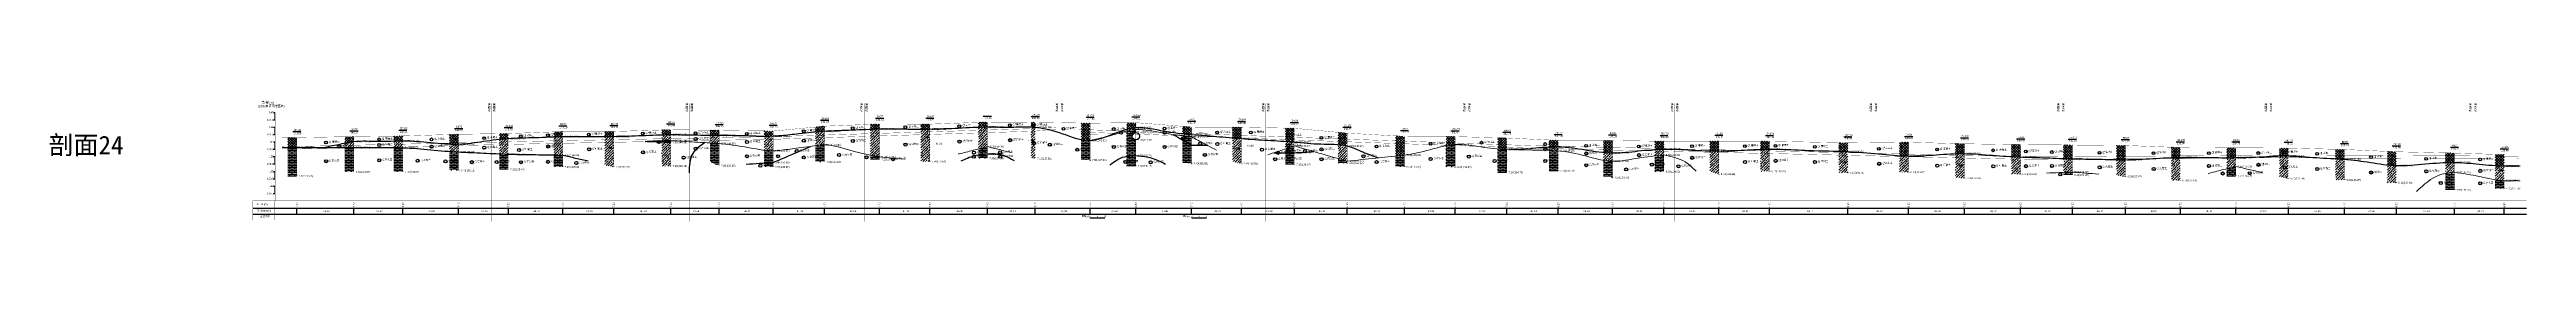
# Model space of a CAD drawing. Header units: inches. Extents: x -205 to 12199, y -11610 to -150.
# Drawn here: x -109 to 3265, y -7888 to -7724 of the extents above; entities that cross this region are included whole.
import ezdxf
from ezdxf.enums import TextEntityAlignment as Align

# ---------------------------------------------------------------- set-up
doc = ezdxf.new("R2010")
doc.units = ezdxf.units.IN
doc.header["$MEASUREMENT"] = 0
doc.linetypes.add('ACAD_ISO03W100', pattern=[30, 12, -18])
doc.linetypes.add('ACAD_ISO05W100', pattern=[34, 24, -3, 0.5, -3, 0.5, -3])
for name, color, linetype in [('GiCAD_PouMian', 7, 'Continuous'), ('GICAD_QUYANG', 7, 'Continuous'), ('地质-原位曲线', 7, 'Continuous'), ('地质-图框', 7, 'Continuous'), ('地质-地层符号', 3, 'Continuous'), ('地质-地层线', 7, 'Continuous'), ('地质-地面线', 7, 'Continuous'), ('地质-填充花纹', 4, 'Continuous'), ('地质-文字', 7, 'Continuous'), ('地质-标注栏', 7, 'Continuous'), ('地质-标贯', 7, 'Continuous'), ('地质-钻孔', 7, 'Continuous'), ('管底', 7, 'Continuous'), ('红线', 1, 'ACAD_ISO05W100')]:
    doc.layers.add(name, color=color, linetype=linetype)
doc.styles.add('LZ_PMT_LINE', font='', dxfattribs={"height": 2})
doc.styles.get("Standard").update_dxf_attribs({"font": ''})
doc.styles.add('地层编号', font='Comfont.shx', dxfattribs={"width": 0.7, "height": 2.5, "bigfont": 'Hztxt12a.shx'})
doc.styles.add('宋体', font='')
doc.styles.add('层底标注', font='Comfont.shx', dxfattribs={"width": 0.7, "height": 2.5, "bigfont": 'Hztxt12a.shx'})
doc.styles.add('岩土名称', font='Comfont.shx', dxfattribs={"width": 0.7, "height": 2.5, "bigfont": 'Hztxt12a.shx'})
doc.styles.add('时代', font='Comfont.shx', dxfattribs={"width": 0.7, "height": 2.5, "bigfont": 'Hztxt12a.shx'})
doc.styles.add('标注栏数据', font='Comfont.shx', dxfattribs={"width": 0.7, "height": 2.5, "bigfont": 'Hztxt12a.shx'})
doc.styles.add('标贯动探', font='Comfont.shx', dxfattribs={"width": 0.7, "height": 2.5, "bigfont": 'Hztxt12a.shx'})
doc.styles.add('钻孔标注', font='Comfont.shx', dxfattribs={"width": 0.7, "height": 2.5, "bigfont": 'Hztxt12a.shx'})
doc.styles.add('高程系统', font='Comfont.shx', dxfattribs={"width": 0.7, "height": 3, "bigfont": 'Hztxt12a.shx'})
doc.styles.get('LZ_PMT_LINE').set_extended_font_data('SimSun')
doc.styles.get('Standard').set_extended_font_data('SimSun')
doc.styles.get('宋体').set_extended_font_data('宋体')
doc.linetypes.add('bzhjcx', pattern='A,0.001,[2,XX1.shx,S=1,R=0,X=1,Y=0],-2', length=2.001)
doc.linetypes.add('rd', pattern='A,0.7,1,[1,rd.shx,S=5,R=180,X=0,Y=0],1', length=2.7)
doc.linetypes.add('swx', pattern='A,7,-1.5,["●",LZ_PMT_LINE,S=0.05,R=0,X=0,Y=0],-1.5', length=10)
pattern_1 = [(0, (-24802.9563, -7947.1081), (0, 2.3), []), (90, (-24802.9563, -7947.108), (-3.5, 2.3), [2.3, -2.3])]
pattern_2 = [(45, (-24802.9563, -7947.1081), (-1.76776695, 1.76776695), []), (135, (-24802.9563, -7947.1081), (-1.76776695, -1.76776695), [])]
pattern_3 = [(45, (-24802.9563, -7947.108), (-3.5355339, 3.5355339), []), (45, (-24799.421, -7947.108), (-3.5355339, 3.5355339), [2, -1])]
pattern_4 = [(45, (-24892.9563, -7947.108), (-3.5355339, 3.5355339), []), (45, (-24889.421, -7947.108), (-3.5355339, 3.5355339), [2, -1])]
pattern_5 = [(0, (-24892.9563, -7947.1081), (0, 2.3), []), (90, (-24892.9563, -7947.108), (-3.5, 2.3), [2.3, -2.3])]
pattern_6 = [(45, (-24892.9563, -7947.1081), (-1.76776695, 1.76776695), []), (135, (-24892.9563, -7947.1081), (-1.76776695, -1.76776695), [])]
pattern_7 = [(45, (-24982.9563, -7947.108), (-3.5355339, 3.5355339), []), (45, (-24979.421, -7947.108), (-3.5355339, 3.5355339), [2, -1])]
pattern_8 = [(0, (-24982.9563, -7947.1081), (0, 2.3), []), (90, (-24982.9563, -7947.108), (-3.5, 2.3), [2.3, -2.3])]
pattern_9 = [(45, (-24982.9563, -7947.1081), (-1.76776695, 1.76776695), []), (135, (-24982.9563, -7947.1081), (-1.76776695, -1.76776695), [])]
pattern_10 = [(45, (-25072.9563, -7947.108), (-3.5355339, 3.5355339), []), (45, (-25069.421, -7947.108), (-3.5355339, 3.5355339), [2, -1])]
pattern_11 = [(45, (-25072.9563, -7947.1081), (-1.76776695, 1.76776695), []), (135, (-25072.9563, -7947.1081), (-1.76776695, -1.76776695), [])]
pattern_12 = [(0, (-25072.9563, -7947.1081), (0, 2.3), []), (90, (-25072.9563, -7947.108), (-3.5, 2.3), [2.3, -2.3])]
pattern_13 = [(45, (-25162.9563, -7947.1081), (-1.76776695, 1.76776695), []), (135, (-25162.9563, -7947.1081), (-1.76776695, -1.76776695), [])]
pattern_14 = [(0, (-25162.9563, -7947.1081), (0, 2.3), []), (90, (-25162.9563, -7947.108), (-3.5, 2.3), [2.3, -2.3])]
pattern_15 = [(45, (-25162.9563, -7947.108), (-3.5355339, 3.5355339), []), (45, (-25159.421, -7947.108), (-3.5355339, 3.5355339), [2, -1])]
pattern_16 = [(0, (-25252.9563, -7947.1081), (0, 2.3), []), (90, (-25252.9563, -7947.108), (-3.5, 2.3), [2.3, -2.3])]
pattern_17 = [(45, (-25252.9563, -7947.1081), (-1.76776695, 1.76776695), []), (135, (-25252.9563, -7947.1081), (-1.76776695, -1.76776695), [])]
pattern_18 = [(45, (-25252.9563, -7947.108), (-3.5355339, 3.5355339), []), (45, (-25249.421, -7947.108), (-3.5355339, 3.5355339), [2, -1])]
pattern_19 = [(45, (-25342.9563, -7947.108), (-3.5355339, 3.5355339), []), (45, (-25339.421, -7947.108), (-3.5355339, 3.5355339), [2, -1])]
pattern_20 = [(45, (-25342.9563, -7947.1081), (-1.76776695, 1.76776695), []), (135, (-25342.9563, -7947.1081), (-1.76776695, -1.76776695), [])]
pattern_21 = [(45, (-25432.9563, -7947.108), (-3.5355339, 3.5355339), []), (45, (-25429.421, -7947.108), (-3.5355339, 3.5355339), [2, -1])]
pattern_22 = [(45, (-25432.9563, -7947.1081), (-1.76776695, 1.76776695), []), (135, (-25432.9563, -7947.1081), (-1.76776695, -1.76776695), [])]
pattern_23 = [(0, (-25432.9563, -7947.1081), (0, 2.3), []), (90, (-25432.9563, -7947.108), (-3.5, 2.3), [2.3, -2.3])]
pattern_24 = [(45, (-25529.891, -7947.108), (-3.5355339, 3.5355339), []), (45, (-25526.3555, -7947.108), (-3.5355339, 3.5355339), [2, -1])]
pattern_25 = [(45, (-25529.891, -7947.1081), (-1.76776695, 1.76776695), []), (135, (-25529.891, -7947.1081), (-1.76776695, -1.76776695), [])]
pattern_26 = [(0, (-25529.891, -7947.1081), (0, 2.3), []), (90, (-25529.891, -7947.108), (-3.5, 2.3), [2.3, -2.3])]

# ---------------------------------------------------------------- blocks, each defined once
blk = doc.blocks.new('gkqy_yan.dwg不标', base_point=(0, -1))
at = {"color": 7}
blk.add_solid([(-0.5, -2), (-0.5, 0), (0.5, -2), (0.5, 0)], dxfattribs=at)
blk = doc.blocks.new('gkqy_rao.dwg不标')
at = {"layer": 'GICAD_QUYANG', "color": 7}
blk.add_circle((0, 0), 1, dxfattribs=at)
blk = doc.blocks.new('gkqy_yuan.dwg不标')
at = {"layer": 'GiCAD_PouMian'}
h = blk.add_hatch(color=7, dxfattribs=at)
edge = h.paths.add_edge_path()
edge.add_arc((0, 0), 1, 0, 360)
at = {"layer": 'GICAD_QUYANG', "color": 7}
blk.add_circle((0, 0), 1, dxfattribs=at)

msp = doc.modelspace()

# ---------------------------------------------------------------- hatches: boundary and pattern name
at = {"layer": '地质-填充花纹', "linetype": 'Continuous'}
h = msp.add_hatch(dxfattribs=at)
h.set_pattern_fill('GKSTT', scale=0.5, style=0, pattern_type=2)
h.set_pattern_definition(pattern_9)
h.paths.add_polyline_path([(946.5841, -7764.64274), (941.6897, -7764.98066), (936.70566, -7765.37957), (934.5841, -7765.56968), (934.5841, -7759.12568), (946.5841, -7757.98263)])
h = msp.add_hatch(dxfattribs=at)
h.set_pattern_fill('GKSTT', scale=0.5, style=0, pattern_type=2)
h.set_pattern_definition(pattern_9)
h.paths.add_polyline_path([(1021.49034, -7761.63234), (1014.25907, -7761.83017), (1009.49034, -7762.00779), (1009.49034, -7755.44944), (1021.49034, -7754.96884)])
h = msp.add_hatch(dxfattribs=at)
h.set_pattern_fill('GKSTT', scale=0.5, style=0, pattern_type=2)
h.set_pattern_definition(pattern_9)
h.paths.add_polyline_path([(1090.09462, -7755.22448), (1090.09462, -7761.89415), (1081.04131, -7761.96755), (1078.09462, -7761.96549), (1078.09462, -7755.17784)])
h = msp.add_hatch(dxfattribs=at)
h.set_pattern_fill('GKSTT', scale=0.5, style=0, pattern_type=2)
h.set_pattern_definition(pattern_9)
h.paths.add_polyline_path([(1168.40018, -7759.02946), (1159.46891, -7759.17081), (1156.40018, -7759.26238), (1156.40018, -7752.80729), (1168.40018, -7752.36799)])
h = msp.add_hatch(dxfattribs=at)
h.set_pattern_fill('GKSTT', scale=0.5, style=0, pattern_type=2)
h.set_pattern_definition(pattern_11)
h.paths.add_polyline_path([(1233.62175, -7752.75728), (1233.62175, -7759.40859), (1228.23974, -7759.04492), (1228.23974, -7752.72428)])
h = msp.add_hatch(dxfattribs=at)
h.set_pattern_fill('GKSTT', scale=0.5, style=0, pattern_type=2)
h.set_pattern_definition(pattern_11)
h.paths.add_polyline_path([(1308.34727, -7753.88835), (1308.34727, -7777.21089), (1299.98353, -7776.72294), (1296.34727, -7776.06158), (1296.34727, -7753.70635)])
h = msp.add_hatch(dxfattribs=at)
h.set_pattern_fill('GKSTT', scale=0.5, style=0, pattern_type=2)
h.set_pattern_definition(pattern_11)
h.paths.add_polyline_path([(1370.64091, -7759.92679), (1363.51143, -7760.91618), (1358.64117, -7762.04421), (1358.64091, -7762.04428), (1358.64091, -7753.35654), (1370.64091, -7753.22811)])
h = msp.add_hatch(dxfattribs=at)
h.set_pattern_fill('GKSTT', scale=0.5, style=0, pattern_type=2)
h.set_pattern_definition(pattern_2)
h.paths.add_polyline_path([(227.98974, -7786.75876), (215.98974, -7786.75876), (215.98974, -7773.42543), (227.98974, -7773.42543)])
h = msp.add_hatch(dxfattribs=at)
h.set_pattern_fill('GKSHY', scale=0.5, style=0, pattern_type=2)
h.set_pattern_definition(pattern_1)
h.paths.add_polyline_path([(227.98974, -7825.42543), (218.23922, -7825.42543), (215.98974, -7825.41989), (215.98974, -7786.75876), (227.98974, -7786.75876)])
h = msp.add_hatch(dxfattribs=at)
h.set_pattern_fill('GKSTT', scale=0.5, style=0, pattern_type=2)
h.set_pattern_definition(pattern_2)
h.paths.add_polyline_path([(305.71466, -7778.86271), (299.4608, -7779.79596), (294.55041, -7780.73761), (293.71466, -7780.91348), (293.71466, -7772.35838), (305.71466, -7772.16282)])
h = msp.add_hatch(dxfattribs=at)
h.set_pattern_fill('GKFZNT', scale=0.5, style=0, pattern_type=2)
h.set_pattern_definition(pattern_3)
h.paths.add_polyline_path([(305.71466, -7786.82445), (297.10219, -7786.79149), (293.71466, -7786.78677), (293.71466, -7780.91348), (294.55041, -7780.73761), (299.4608, -7779.79596), (305.71466, -7778.86271)])
h = msp.add_hatch(dxfattribs=at)
h.set_pattern_fill('GKSHY', scale=0.5, style=0, pattern_type=2)
h.set_pattern_definition(pattern_1)
h.paths.add_polyline_path([(297.10219, -7786.79149), (305.71466, -7786.82445), (305.71466, -7820.15874), (293.71466, -7820.15874), (293.71466, -7786.78677)])
h = msp.add_hatch(dxfattribs=at)
h.set_pattern_fill('GKSTT', scale=0.5, style=0, pattern_type=2)
h.set_pattern_definition(pattern_2)
h.paths.add_polyline_path([(372.50069, -7777.89375), (364.35342, -7777.94823), (360.50069, -7778.02651), (360.50069, -7771.39661), (372.50069, -7771.22891)])
h = msp.add_hatch(dxfattribs=at)
h.set_pattern_fill('GKFZNT', scale=0.5, style=0, pattern_type=2)
h.set_pattern_definition(pattern_3)
h.paths.add_polyline_path([(372.50069, -7787.21919), (364.35731, -7787.01638), (360.50069, -7786.98116), (360.50069, -7778.02651), (364.35342, -7777.94823), (372.50069, -7777.89375)])
h = msp.add_hatch(dxfattribs=at)
h.set_pattern_fill('GKSHY', scale=0.5, style=0, pattern_type=2)
h.set_pattern_definition(pattern_1)
h.paths.add_polyline_path([(364.35731, -7787.01638), (372.50069, -7787.21919), (372.50069, -7819.89208), (360.50069, -7819.89208), (360.50069, -7786.98116)])
h = msp.add_hatch(dxfattribs=at)
h.set_pattern_fill('GKSTT', scale=0.5, style=0, pattern_type=2)
h.set_pattern_definition(pattern_2)
h.paths.add_polyline_path([(448.28356, -7782.29311), (440.55172, -7782.32412), (436.28356, -7782.1735), (436.28356, -7769.32516), (448.28356, -7768.96625)])
h = msp.add_hatch(dxfattribs=at)
h.set_pattern_fill('GKFZNT', scale=0.5, style=0, pattern_type=2)
h.set_pattern_definition(pattern_3)
h.paths.add_polyline_path([(440.55172, -7782.32412), (448.28356, -7782.29311), (448.28356, -7792.94359), (440.54666, -7792.47382), (436.28356, -7792.18219), (436.28356, -7782.1735)])
h = msp.add_hatch(dxfattribs=at)
h.set_pattern_fill('GKSTT', scale=0.5, style=0, pattern_type=2)
h.set_pattern_definition(pattern_2)
h.paths.add_polyline_path([(516.01709, -7774.64631), (507.20773, -7775.38056), (504.01709, -7775.71014), (504.01709, -7768.13966), (516.01709, -7767.9625)])
h = msp.add_hatch(dxfattribs=at)
h.set_pattern_fill('GKFZNT', scale=0.5, style=0, pattern_type=2)
h.set_pattern_definition(pattern_3)
h.paths.add_polyline_path([(516.01709, -7795.94932), (507.37326, -7795.62106), (504.01709, -7795.47247), (504.01709, -7775.71014), (507.20773, -7775.38056), (516.01709, -7774.64631)])
h = msp.add_hatch(dxfattribs=at)
h.set_pattern_fill('GKSTT', scale=0.5, style=0, pattern_type=2)
h.set_pattern_definition(pattern_6)
h.paths.add_polyline_path([(590.21784, -7771.96558), (583.34573, -7772.15328), (578.34879, -7772.32808), (578.21784, -7772.33318), (578.21784, -7765.73234), (590.21784, -7765.30107)])
h = msp.add_hatch(dxfattribs=at)
h.set_pattern_fill('GKFZNT', scale=0.5, style=0, pattern_type=2)
h.set_pattern_definition(pattern_4)
h.paths.add_polyline_path([(590.21784, -7797.28709), (583.36283, -7797.15002), (578.3638, -7797.05183), (578.21784, -7797.04905), (578.21784, -7772.33318), (578.34879, -7772.32808), (583.34573, -7772.15328), (590.21784, -7771.96558)])
h = msp.add_hatch(dxfattribs=at)
h.set_pattern_fill('GKSTT', scale=0.5, style=0, pattern_type=2)
h.set_pattern_definition(pattern_6)
h.paths.add_polyline_path([(659.53232, -7771.82814), (650.12489, -7771.92802), (647.53232, -7771.93904), (647.53232, -7765.18238), (659.53232, -7765.15931)])
h = msp.add_hatch(dxfattribs=at)
h.set_pattern_fill('GKFZNT', scale=0.5, style=0, pattern_type=2)
h.set_pattern_definition(pattern_4)
h.paths.add_polyline_path([(659.53232, -7813.11705), (654.79925, -7812.32624), (649.8309, -7811.35483), (647.53232, -7810.85065), (647.53232, -7771.93904), (650.12489, -7771.92802), (659.53232, -7771.82814)])
h = msp.add_hatch(dxfattribs=at)
h.set_pattern_fill('GKSTT', scale=0.5, style=0, pattern_type=2)
h.set_pattern_definition(pattern_6)
h.paths.add_polyline_path([(737.16568, -7769.42912), (728.57936, -7769.55409), (725.16568, -7769.64088), (725.16568, -7763.13752), (737.16568, -7762.76655)])
h = msp.add_hatch(dxfattribs=at)
h.set_pattern_fill('GKFZNT', scale=0.5, style=0, pattern_type=2)
h.set_pattern_definition(pattern_4)
h.paths.add_polyline_path([(737.16568, -7777.43193), (727.43126, -7777.68272), (725.16568, -7777.74406), (725.16568, -7769.64088), (728.57936, -7769.55409), (737.16568, -7769.42912)])
h = msp.add_hatch(dxfattribs=at)
h.set_pattern_fill('GKSHY', scale=0.5, style=0, pattern_type=2)
h.set_pattern_definition(pattern_5)
h.paths.add_polyline_path([(737.16568, -7780.08577), (732.41731, -7779.96458), (727.41899, -7779.83459), (725.16568, -7779.77358), (725.16568, -7777.74406), (727.43126, -7777.68272), (737.16568, -7777.43193)])
h = msp.add_hatch(dxfattribs=at)
h.set_pattern_fill('GKFZNT', scale=0.5, style=0, pattern_type=2)
h.set_pattern_definition(pattern_4)
h.paths.add_polyline_path([(727.41899, -7779.83459), (732.41731, -7779.96458), (737.16568, -7780.08577), (737.16568, -7812.09215), (725.16568, -7812.09215), (725.16568, -7779.77358)])
h = msp.add_hatch(dxfattribs=at)
h.set_pattern_fill('GKSTT', scale=0.5, style=0, pattern_type=2)
h.set_pattern_definition(pattern_6)
h.paths.add_polyline_path([(803.0736, -7763.62213), (803.0736, -7770.28978), (795.36697, -7770.21867), (791.0736, -7770.1716), (791.0736, -7763.46435)])
h = msp.add_hatch(dxfattribs=at)
h.set_pattern_fill('GKFZNT', scale=0.5, style=0, pattern_type=2)
h.set_pattern_definition(pattern_4)
h.paths.add_polyline_path([(795.36697, -7770.21867), (803.0736, -7770.28978), (803.0736, -7781.60589), (795.32584, -7781.00071), (791.0736, -7780.71717), (791.0736, -7770.1716)])
h = msp.add_hatch(dxfattribs=at)
h.set_pattern_fill('GKSHY', scale=0.5, style=0, pattern_type=2)
h.set_pattern_definition(pattern_5)
h.paths.add_polyline_path([(795.32584, -7781.00071), (803.0736, -7781.60589), (803.0736, -7811.50581), (791.0736, -7805.76448), (791.0736, -7780.71717)])
h = msp.add_hatch(dxfattribs=at)
h.set_pattern_fill('GKSTT', scale=0.5, style=0, pattern_type=2)
h.set_pattern_definition(pattern_6)
h.paths.add_polyline_path([(876.5962, -7764.62208), (876.5962, -7771.2982), (870.07525, -7771.45606), (865.07531, -7771.46047), (864.5962, -7771.45373), (864.5962, -7764.45885)])
h = msp.add_hatch(dxfattribs=at)
h.set_pattern_fill('GKFZNT', scale=0.5, style=0, pattern_type=2)
h.set_pattern_definition(pattern_4)
h.paths.add_polyline_path([(876.5962, -7791.28289), (869.71958, -7791.0284), (864.74249, -7790.55396), (864.5962, -7790.53465), (864.5962, -7771.45373), (865.07531, -7771.46047), (870.07525, -7771.45606), (876.5962, -7771.2982)])
h = msp.add_hatch(dxfattribs=at)
h.set_pattern_fill('GKSHY', scale=0.5, style=0, pattern_type=2)
h.set_pattern_definition(pattern_5)
h.paths.add_polyline_path([(864.74249, -7790.55396), (869.71958, -7791.0284), (876.5962, -7791.28289), (876.5962, -7807.30688), (868.44872, -7807.78708), (864.5962, -7808.01413), (864.5962, -7790.53465)])
h = msp.add_hatch(dxfattribs=at)
h.set_pattern_fill('GKFZNT', scale=0.5, style=0, pattern_type=2)
h.set_pattern_definition(pattern_7)
h.paths.add_polyline_path([(946.5841, -7783.3123), (937.64205, -7784.03334), (934.5841, -7784.47665), (934.5841, -7765.56968), (936.70566, -7765.37957), (941.6897, -7764.98066), (946.5841, -7764.64274)])
h = msp.add_hatch(dxfattribs=at)
h.set_pattern_fill('GKSHY', scale=0.5, style=0, pattern_type=2)
h.set_pattern_definition(pattern_8)
h.paths.add_polyline_path([(946.5841, -7806.62548), (934.5841, -7806.62548), (934.5841, -7784.47665), (937.64205, -7784.03334), (946.5841, -7783.3123)])
h = msp.add_hatch(dxfattribs=at)
h.set_pattern_fill('GKFZNT', scale=0.5, style=0, pattern_type=2)
h.set_pattern_definition(pattern_7)
h.paths.add_polyline_path([(1021.49034, -7799.57875), (1013.53454, -7798.09108), (1009.49034, -7797.30865), (1009.49034, -7762.00779), (1014.25907, -7761.83017), (1021.49034, -7761.63234)])
h = msp.add_hatch(dxfattribs=at)
h.set_pattern_fill('GKFZNT', scale=0.5, style=0, pattern_type=2)
h.set_pattern_definition(pattern_7)
h.paths.add_polyline_path([(1090.09462, -7805.89212), (1080.20103, -7805.89212), (1078.99109, -7805.84753), (1078.09462, -7805.76759), (1078.09462, -7761.96549), (1081.04131, -7761.96755), (1090.09462, -7761.89415)])
h = msp.add_hatch(dxfattribs=at)
h.set_pattern_fill('GKFZNT', scale=0.5, style=0, pattern_type=2)
h.set_pattern_definition(pattern_7)
h.paths.add_polyline_path([(1168.40018, -7785.75666), (1163.59881, -7786.99524), (1158.75731, -7788.24417), (1156.40018, -7788.85222), (1156.40018, -7759.26238), (1159.46891, -7759.17081), (1168.40018, -7759.02946)])
h = msp.add_hatch(dxfattribs=at)
h.set_pattern_fill('GKSHY', scale=0.5, style=0, pattern_type=2)
h.set_pattern_definition(pattern_8)
h.paths.add_polyline_path([(1168.40018, -7795.69217), (1156.40018, -7795.69217), (1156.40018, -7788.85222), (1158.75731, -7788.24417), (1163.59881, -7786.99524), (1168.40018, -7785.75666)])
h = msp.add_hatch(dxfattribs=at)
h.set_pattern_fill('GKFZNT', scale=0.5, style=0, pattern_type=2)
h.set_pattern_definition(pattern_10)
h.paths.add_polyline_path([(1233.62175, -7759.40859), (1233.62175, -7802.02929), (1228.23974, -7800.67598), (1228.23974, -7759.04492)])
h = msp.add_hatch(dxfattribs=at)
h.set_pattern_fill('GKSHY', scale=0.5, style=0, pattern_type=2)
h.set_pattern_definition(pattern_12)
h.paths.add_polyline_path([(1299.98353, -7776.72294), (1308.34727, -7777.21089), (1308.34727, -7803.89214), (1296.34727, -7803.89214), (1296.34727, -7776.06158)])
h = msp.add_hatch(dxfattribs=at)
h.set_pattern_fill('GKFZNT', scale=0.5, style=0, pattern_type=2)
h.set_pattern_definition(pattern_10)
h.paths.add_polyline_path([(1370.64091, -7762.58888), (1363.87257, -7763.40419), (1358.97654, -7764.41528), (1358.64091, -7764.50131), (1358.64091, -7762.04428), (1358.64117, -7762.04421), (1363.51143, -7760.91618), (1370.64091, -7759.92679)])
h = msp.add_hatch(dxfattribs=at)
h.set_pattern_fill('GKSHY', scale=0.5, style=0, pattern_type=2)
h.set_pattern_definition(pattern_12)
h.paths.add_polyline_path([(1370.64091, -7766.58516), (1368.81018, -7767.01228), (1367.20394, -7768.18145), (1366.1798, -7769.88383), (1365.89944, -7771.85064), (1366.40712, -7773.77137), (1367.62269, -7775.34278), (1369.35425, -7776.31678), (1370.64091, -7776.5194), (1370.64091, -7797.91618), (1365.27194, -7798.43331), (1360.29497, -7798.91269), (1358.64091, -7799.072), (1358.64091, -7764.50131), (1358.97654, -7764.41528), (1363.87257, -7763.40419), (1370.64091, -7762.58888)])
h = msp.add_hatch(dxfattribs=at)
h.set_pattern_fill('GKSTT', scale=0.5, style=0, pattern_type=2)
h.set_pattern_definition(pattern_11)
h.paths.add_polyline_path([(1446.44963, -7759.1392), (1446.44963, -7769.13597), (1438.53348, -7768.41431), (1434.44963, -7768.00691), (1434.44963, -7758.19999)])
h = msp.add_hatch(dxfattribs=at)
h.set_pattern_fill('GKFZNT', scale=0.5, style=0, pattern_type=2)
h.set_pattern_definition(pattern_10)
h.paths.add_polyline_path([(1438.53348, -7768.41431), (1446.44963, -7769.13597), (1446.44963, -7772.45815), (1441.26368, -7771.75407), (1436.3083, -7771.08762), (1434.44963, -7770.84211), (1434.44963, -7768.00691)])
h = msp.add_hatch(dxfattribs=at)
h.set_pattern_fill('GKSHY', scale=0.5, style=0, pattern_type=2)
h.set_pattern_definition(pattern_12)
h.paths.add_polyline_path([(1436.3083, -7771.08762), (1441.26368, -7771.75407), (1446.44963, -7772.45815), (1446.44963, -7783.68055), (1438.39089, -7779.01027), (1434.44963, -7776.7262), (1434.44963, -7770.84211)])
h = msp.add_hatch(dxfattribs=at)
h.set_pattern_fill('GKSHY', scale=0.5, style=0, pattern_type=2)
h.set_pattern_definition(pattern_12)
h.paths.add_polyline_path([(1438.39089, -7779.01027), (1446.44963, -7783.68055), (1446.44963, -7808.45714), (1434.44963, -7806.77923), (1434.44963, -7776.7262)])
h = msp.add_hatch(dxfattribs=at)
h.set_pattern_fill('GKSTT', scale=0.5, style=0, pattern_type=2)
h.set_pattern_definition(pattern_11)
h.paths.add_polyline_path([(1514.42779, -7759.42451), (1514.42779, -7774.73911), (1505.60164, -7774.0434), (1502.42779, -7773.78212), (1502.42779, -7759.37742)])
h = msp.add_hatch(dxfattribs=at)
h.set_pattern_fill('GKFZNT', scale=0.5, style=0, pattern_type=2)
h.set_pattern_definition(pattern_10)
h.paths.add_polyline_path([(1505.60164, -7774.0434), (1514.42779, -7774.73911), (1514.42779, -7808.71609), (1509.67501, -7807.90376), (1504.74009, -7806.24771), (1502.42779, -7805.14636), (1502.42779, -7773.78212)])
h = msp.add_hatch(dxfattribs=at)
h.set_pattern_fill('GKSTT', scale=0.5, style=0, pattern_type=2)
h.set_pattern_definition(pattern_13)
h.paths.add_polyline_path([(1586.40312, -7760.82057), (1586.40312, -7779.47279), (1578.21739, -7778.84078), (1574.40312, -7778.57703), (1574.40312, -7760.58716)])
h = msp.add_hatch(dxfattribs=at)
h.set_pattern_fill('GKFZNT', scale=0.5, style=0, pattern_type=2)
h.set_pattern_definition(pattern_15)
h.paths.add_polyline_path([(1578.21739, -7778.84078), (1586.40312, -7779.47279), (1586.40312, -7784.90856), (1578.14893, -7787.65326), (1574.40312, -7788.89883), (1574.40312, -7778.57703)])
h = msp.add_hatch(dxfattribs=at)
h.set_pattern_fill('GKSHY', scale=0.5, style=0, pattern_type=2)
h.set_pattern_definition(pattern_14)
h.paths.add_polyline_path([(1586.40312, -7794.15876), (1574.40312, -7794.15876), (1574.40312, -7788.89883), (1578.14893, -7787.65326), (1586.40312, -7784.90856)])
h = msp.add_hatch(dxfattribs=at)
h.set_pattern_fill('GKSTT', scale=0.5, style=0, pattern_type=2)
h.set_pattern_definition(pattern_13)
h.paths.add_polyline_path([(1658.23125, -7767.46889), (1658.23125, -7784.77439), (1652.50655, -7783.60558), (1647.54666, -7782.9793), (1646.23125, -7782.8811), (1646.23125, -7766.35512)])
h = msp.add_hatch(dxfattribs=at)
h.set_pattern_fill('GKFZNT', scale=0.5, style=0, pattern_type=2)
h.set_pattern_definition(pattern_15)
h.paths.add_polyline_path([(1647.54666, -7782.9793), (1652.50655, -7783.60558), (1658.23125, -7784.77439), (1658.23125, -7805.42016), (1651.39755, -7803.45395), (1646.59249, -7802.07142), (1646.23125, -7801.96748), (1646.23125, -7782.8811)])
h = msp.add_hatch(dxfattribs=at)
h.set_pattern_fill('GKSTT', scale=0.5, style=0, pattern_type=2)
h.set_pattern_definition(pattern_13)
h.paths.add_polyline_path([(1736.44151, -7771.81164), (1736.44151, -7797.19213), (1730.86293, -7797.93541), (1725.89625, -7798.5114), (1724.44151, -7798.66355), (1724.44151, -7771.14675)])
h = msp.add_hatch(dxfattribs=at)
h.set_pattern_fill('GKSTT', scale=0.5, style=0, pattern_type=2)
h.set_pattern_definition(pattern_13)
h.paths.add_polyline_path([(1805.36749, -7772.15753), (1805.36749, -7782.84849), (1800.37526, -7783.30948), (1795.43284, -7784.06247), (1793.36749, -7784.47303), (1793.36749, -7772.09951)])
h = msp.add_hatch(dxfattribs=at)
h.set_pattern_fill('GKSHY', scale=0.5, style=0, pattern_type=2)
h.set_pattern_definition(pattern_14)
h.paths.add_polyline_path([(1805.36749, -7813.49001), (1799.87437, -7813.44473), (1794.13114, -7813.40074), (1793.36749, -7813.39578), (1793.36749, -7784.47303), (1795.43284, -7784.06247), (1800.37526, -7783.30948), (1805.36749, -7782.84849)])
h = msp.add_hatch(dxfattribs=at)
h.set_pattern_fill('GKSTT', scale=0.5, style=0, pattern_type=2)
h.set_pattern_definition(pattern_13)
h.paths.add_polyline_path([(1875.61108, -7774.01886), (1875.61108, -7789.35113), (1870.56462, -7789.19556), (1865.57266, -7788.91418), (1863.61108, -7788.75977), (1863.61108, -7773.69995)])
h = msp.add_hatch(dxfattribs=at)
h.set_pattern_fill('GKSHY', scale=0.5, style=0, pattern_type=2)
h.set_pattern_definition(pattern_14)
h.paths.add_polyline_path([(1865.57266, -7788.91418), (1870.56462, -7789.19556), (1875.61108, -7789.35113), (1875.61108, -7820.69217), (1863.61108, -7820.69217), (1863.61108, -7788.75977)])
h = msp.add_hatch(dxfattribs=at)
h.set_pattern_fill('GKSTT', scale=0.5, style=0, pattern_type=2)
h.set_pattern_definition(pattern_17)
h.paths.add_polyline_path([(1945.83799, -7777.28047), (1945.83799, -7785.95601), (1940.91459, -7785.90158), (1935.9155, -7785.98936), (1933.83799, -7786.07374), (1933.83799, -7776.7223)])
h = msp.add_hatch(dxfattribs=at)
h.set_pattern_fill('GKFZNT', scale=0.5, style=0, pattern_type=2)
h.set_pattern_definition(pattern_18)
h.paths.add_polyline_path([(1945.83799, -7785.95601), (1945.83799, -7791.27219), (1940.96447, -7790.8839), (1935.97131, -7790.62491), (1933.83799, -7790.55955), (1933.83799, -7786.07374), (1935.9155, -7785.98936), (1940.91459, -7785.90158)])
h = msp.add_hatch(dxfattribs=at)
h.set_pattern_fill('GKSHY', scale=0.5, style=0, pattern_type=2)
h.set_pattern_definition(pattern_16)
h.paths.add_polyline_path([(1935.97131, -7790.62491), (1940.96447, -7790.8839), (1945.83799, -7791.27219), (1945.83799, -7818.61651), (1941.08662, -7818.4469), (1936.08195, -7818.34085), (1933.83799, -7818.3233), (1933.83799, -7790.55955)])
h = msp.add_hatch(dxfattribs=at)
h.set_pattern_fill('GKSTT', scale=0.5, style=0, pattern_type=2)
h.set_pattern_definition(pattern_17)
h.paths.add_polyline_path([(2019.71523, -7777.55792), (2019.71523, -7794.21508), (2012.76974, -7793.92583), (2007.78656, -7793.51828), (2007.71523, -7793.51056), (2007.71523, -7777.5146)])
h = msp.add_hatch(dxfattribs=at)
h.set_pattern_fill('GKSTT', scale=0.5, style=0, pattern_type=2)
h.set_pattern_definition(pattern_17)
h.paths.add_polyline_path([(2089.64135, -7778.42233), (2089.64135, -7789.09906), (2084.82361, -7789.23331), (2079.82926, -7789.46958), (2077.64135, -7789.60993), (2077.64135, -7778.27361)])
h = msp.add_hatch(dxfattribs=at)
h.set_pattern_fill('GKFZNT', scale=0.5, style=0, pattern_type=2)
h.set_pattern_definition(pattern_18)
h.paths.add_polyline_path([(2089.64135, -7797.11728), (2084.69337, -7797.6159), (2079.71991, -7798.13032), (2077.64135, -7798.35604), (2077.64135, -7789.60993), (2079.82926, -7789.46958), (2084.82361, -7789.23331), (2089.64135, -7789.09906)])
h = msp.add_hatch(dxfattribs=at)
h.set_pattern_fill('GKSTT', scale=0.5, style=0, pattern_type=2)
h.set_pattern_definition(pattern_17)
h.paths.add_polyline_path([(2164.50353, -7791.69052), (2157.2941, -7791.64403), (2152.50353, -7791.53991), (2152.50353, -7778.3697), (2164.50353, -7778.35901)])
h = msp.add_hatch(dxfattribs=at)
h.set_pattern_fill('GKFZNT', scale=0.5, style=0, pattern_type=2)
h.set_pattern_definition(pattern_18)
h.paths.add_polyline_path([(2157.2941, -7791.64403), (2164.50353, -7791.69052), (2164.50353, -7822.95819), (2158.44879, -7821.32892), (2152.50353, -7819.12373), (2152.50353, -7791.53991)])
h = msp.add_hatch(dxfattribs=at)
h.set_pattern_fill('GKSTT', scale=0.5, style=0, pattern_type=2)
h.set_pattern_definition(pattern_17)
h.paths.add_polyline_path([(2233.44486, -7778.49167), (2233.44486, -7789.1632), (2224.19928, -7789.32497), (2221.44486, -7789.41381), (2221.44486, -7778.46846)])
h = msp.add_hatch(dxfattribs=at)
h.set_pattern_fill('GKFZNT', scale=0.5, style=0, pattern_type=2)
h.set_pattern_definition(pattern_18)
h.paths.add_polyline_path([(2233.44486, -7819.15882), (2221.44486, -7819.15882), (2221.44486, -7789.41381), (2224.19928, -7789.32497), (2233.44486, -7789.1632)])
h = msp.add_hatch(dxfattribs=at)
h.set_pattern_fill('GKSTT', scale=0.5, style=0, pattern_type=2)
h.set_pattern_definition(pattern_20)
h.paths.add_polyline_path([(2340.31925, -7780.55397), (2340.31925, -7792.54829), (2332.11173, -7792.20289), (2328.31925, -7792.07007), (2328.31925, -7780.32193)])
h = msp.add_hatch(dxfattribs=at)
h.set_pattern_fill('GKSTT', scale=0.5, style=0, pattern_type=2)
h.set_pattern_definition(pattern_20)
h.paths.add_polyline_path([(2422.87453, -7798.48512), (2416.73128, -7798.31277), (2411.73752, -7798.06438), (2410.87453, -7798.0081), (2410.87453, -7779.93428), (2422.87453, -7779.82769)])
h = msp.add_hatch(dxfattribs=at)
h.set_pattern_fill('GKSTT', scale=0.5, style=0, pattern_type=2)
h.set_pattern_definition(pattern_20)
h.paths.add_polyline_path([(2498.8676, -7781.88532), (2498.8676, -7795.22668), (2491.07523, -7795.26499), (2486.8676, -7795.38015), (2486.8676, -7781.55898)])
h = msp.add_hatch(dxfattribs=at)
h.set_pattern_fill('GKSTT', scale=0.5, style=0, pattern_type=2)
h.set_pattern_definition(pattern_20)
h.paths.add_polyline_path([(2575.39531, -7783.08825), (2575.39531, -7799.74728), (2567.32156, -7799.37394), (2563.39531, -7799.16932), (2563.39531, -7782.90008)])
h = msp.add_hatch(dxfattribs=at)
h.set_pattern_fill('GKSTT', scale=0.5, style=0, pattern_type=2)
h.set_pattern_definition(pattern_22)
h.paths.add_polyline_path([(2645.92135, -7783.55713), (2645.92135, -7802.21853), (2640.88856, -7802.07917), (2635.89114, -7801.91864), (2633.92135, -7801.84914), (2633.92135, -7783.47774)])
h = msp.add_hatch(dxfattribs=at)
h.set_pattern_fill('GKSTT', scale=0.5, style=0, pattern_type=2)
h.set_pattern_definition(pattern_22)
h.paths.add_polyline_path([(2718.11551, -7784.15668), (2718.11551, -7803.49252), (2712.26098, -7803.50253), (2707.26125, -7803.45194), (2706.11551, -7803.43128), (2706.11551, -7784.05696)])
h = msp.add_hatch(dxfattribs=at)
h.set_pattern_fill('GKSTT', scale=0.5, style=0, pattern_type=2)
h.set_pattern_definition(pattern_22)
h.paths.add_polyline_path([(2792.97513, -7787.01591), (2792.97513, -7800.36484), (2785.76238, -7800.53864), (2780.97513, -7800.69997), (2780.97513, -7786.55637)])
h = msp.add_hatch(dxfattribs=at)
h.set_pattern_fill('GKSTT', scale=0.5, style=0, pattern_type=2)
h.set_pattern_definition(pattern_22)
h.paths.add_polyline_path([(2868.48719, -7787.35773), (2868.48719, -7800.69415), (2860.97988, -7800.75377), (2856.48719, -7800.75854), (2856.48719, -7787.30476)])
h = msp.add_hatch(dxfattribs=at)
h.set_pattern_fill('GKSTT', scale=0.5, style=0, pattern_type=2)
h.set_pattern_definition(pattern_25)
h.paths.add_polyline_path([(2940.01232, -7787.69092), (2940.01232, -7798.35853), (2933.23869, -7798.35247), (2928.23974, -7798.45254), (2928.23974, -7787.63607)])
h = msp.add_hatch(dxfattribs=at)
h.set_pattern_fill('GKSTT', scale=0.5, style=0, pattern_type=2)
h.set_pattern_definition(pattern_25)
h.paths.add_polyline_path([(3016.42546, -7789.61915), (3016.42546, -7802.94067), (3008.42041, -7802.35979), (3004.42546, -7802.11676), (3004.42546, -7789.31553)])
h = msp.add_hatch(dxfattribs=at)
h.set_pattern_fill('GKSHY', scale=0.5, style=0, pattern_type=2)
h.set_pattern_definition(pattern_1)
h.paths.add_polyline_path([(440.54666, -7792.47382), (448.28356, -7792.94359), (448.28356, -7818.2921), (436.28356, -7818.2921), (436.28356, -7792.18219)])
h = msp.add_hatch(dxfattribs=at)
h.set_pattern_fill('GKSHY', scale=0.5, style=0, pattern_type=2)
h.set_pattern_definition(pattern_1)
h.paths.add_polyline_path([(507.37326, -7795.62106), (516.01709, -7795.94932), (516.01709, -7816.62548), (504.01709, -7816.62548), (504.01709, -7795.47247)])
h = msp.add_hatch(dxfattribs=at)
h.set_pattern_fill('GKSHY', scale=0.5, style=0, pattern_type=2)
h.set_pattern_definition(pattern_5)
h.paths.add_polyline_path([(578.3638, -7797.05183), (583.36283, -7797.15002), (590.21784, -7797.28709), (590.21784, -7813.29208), (578.21784, -7813.29208), (578.21784, -7797.04905)])
h = msp.add_hatch(dxfattribs=at)
h.set_pattern_fill('GKSHY', scale=0.5, style=0, pattern_type=2)
h.set_pattern_definition(pattern_5)
h.paths.add_polyline_path([(876.5962, -7813.29215), (864.5962, -7813.29215), (864.5962, -7808.01413), (868.44872, -7807.78708), (876.5962, -7807.30688)])
h = msp.add_hatch(dxfattribs=at)
h.set_pattern_fill('GKSHY', scale=0.5, style=0, pattern_type=2)
h.set_pattern_definition(pattern_8)
h.paths.add_polyline_path([(1013.53454, -7798.09108), (1021.49034, -7799.57875), (1021.49034, -7802.95883), (1009.49034, -7802.95883), (1009.49034, -7797.30865)])
h = msp.add_hatch(dxfattribs=at)
h.set_pattern_fill('GKSHY', scale=0.5, style=0, pattern_type=2)
h.set_pattern_definition(pattern_8)
h.paths.add_polyline_path([(1168.40018, -7801.69217), (1156.40018, -7801.69217), (1156.40018, -7795.69217), (1168.40018, -7795.69217)])
h = msp.add_hatch(dxfattribs=at)
h.set_pattern_fill('GKSHY', scale=0.5, style=0, pattern_type=2)
h.set_pattern_definition(pattern_12)
h.paths.add_polyline_path([(1370.64091, -7811.8921), (1358.64091, -7811.8921), (1358.64091, -7799.072), (1360.29497, -7798.91269), (1365.27194, -7798.43331), (1370.64091, -7797.91618)])
h = msp.add_hatch(dxfattribs=at)
h.set_pattern_fill('GKSHY', scale=0.5, style=0, pattern_type=2)
h.set_pattern_definition(pattern_14)
h.paths.add_polyline_path([(1586.40312, -7810.15876), (1574.40312, -7810.15876), (1574.40312, -7794.15876), (1586.40312, -7794.15876)])
h = msp.add_hatch(dxfattribs=at)
h.set_pattern_fill('GKSHY', scale=0.5, style=0, pattern_type=2)
h.set_pattern_definition(pattern_14)
h.paths.add_polyline_path([(1646.59249, -7802.07142), (1651.39755, -7803.45395), (1658.23125, -7805.42016), (1658.23125, -7808.15765), (1653.35351, -7808.136), (1651.52383, -7808.15876), (1646.23125, -7808.15876), (1646.23125, -7801.96748)])
h = msp.add_hatch(dxfattribs=at)
h.set_pattern_fill('GKSHY', scale=0.5, style=0, pattern_type=2)
h.set_pattern_definition(pattern_14)
h.paths.add_polyline_path([(1736.44151, -7813.14983), (1731.10006, -7812.95769), (1725.51098, -7812.68926), (1724.44151, -7812.62675), (1724.44151, -7798.66355), (1725.89625, -7798.5114), (1730.86293, -7797.93541), (1736.44151, -7797.19213)])
h = msp.add_hatch(dxfattribs=at)
h.set_pattern_fill('GKFZNT', scale=0.5, style=0, pattern_type=2)
h.set_pattern_definition(pattern_18)
h.paths.add_polyline_path([(2007.78656, -7793.51828), (2012.76974, -7793.92583), (2019.71523, -7794.21508), (2019.71523, -7805.53976), (2012.27862, -7804.97269), (2007.71523, -7804.29154), (2007.71523, -7793.51056)])
h = msp.add_hatch(dxfattribs=at)
h.set_pattern_fill('GKSHY', scale=0.5, style=0, pattern_type=2)
h.set_pattern_definition(pattern_16)
h.paths.add_polyline_path([(2012.27862, -7804.97269), (2019.71523, -7805.53976), (2019.71523, -7827.5189), (2014.69754, -7826.71745), (2009.42955, -7825.88232), (2007.71523, -7825.61465), (2007.71523, -7804.29154)])
h = msp.add_hatch(dxfattribs=at)
h.set_pattern_fill('GKSHY', scale=0.5, style=0, pattern_type=2)
h.set_pattern_definition(pattern_16)
h.paths.add_polyline_path([(2089.64135, -7819.75876), (2077.64135, -7819.75876), (2077.64135, -7798.35604), (2079.71991, -7798.13032), (2084.69337, -7797.6159), (2089.64135, -7797.11728)])
h = msp.add_hatch(dxfattribs=at)
h.set_pattern_fill('GKFZNT', scale=0.5, style=0, pattern_type=2)
h.set_pattern_definition(pattern_19)
h.paths.add_polyline_path([(2332.11173, -7792.20289), (2340.31925, -7792.54829), (2340.31925, -7821.22324), (2335.22515, -7821.17772), (2329.88141, -7821.08835), (2328.31925, -7821.0541), (2328.31925, -7792.07007)])
h = msp.add_hatch(dxfattribs=at)
h.set_pattern_fill('GKFZNT', scale=0.5, style=0, pattern_type=2)
h.set_pattern_definition(pattern_19)
h.paths.add_polyline_path([(2411.73752, -7798.06438), (2416.73128, -7798.31277), (2422.87453, -7798.48512), (2422.87453, -7820.48397), (2417.63176, -7820.31284), (2412.13072, -7820.30781), (2410.87453, -7820.33269), (2410.87453, -7798.0081)])
h = msp.add_hatch(dxfattribs=at)
h.set_pattern_fill('GKFZNT', scale=0.5, style=0, pattern_type=2)
h.set_pattern_definition(pattern_19)
h.paths.add_polyline_path([(2498.8676, -7828.54714), (2494.04652, -7828.32248), (2488.97938, -7827.85261), (2486.8676, -7827.59384), (2486.8676, -7795.38015), (2491.07523, -7795.26499), (2498.8676, -7795.22668)])
h = msp.add_hatch(dxfattribs=at)
h.set_pattern_fill('GKFZNT', scale=0.5, style=0, pattern_type=2)
h.set_pattern_definition(pattern_19)
h.paths.add_polyline_path([(2567.32156, -7799.37394), (2575.39531, -7799.74728), (2575.39531, -7823.09217), (2563.39531, -7823.09217), (2563.39531, -7799.16932)])
h = msp.add_hatch(dxfattribs=at)
h.set_pattern_fill('GKFZNT', scale=0.5, style=0, pattern_type=2)
h.set_pattern_definition(pattern_21)
h.paths.add_polyline_path([(2635.89114, -7801.91864), (2640.88856, -7802.07917), (2645.92135, -7802.21853), (2645.92135, -7820.23561), (2638.53209, -7820.53597), (2633.92135, -7820.72339), (2633.92135, -7801.84914)])
h = msp.add_hatch(dxfattribs=at)
h.set_pattern_fill('GKSHY', scale=0.5, style=0, pattern_type=2)
h.set_pattern_definition(pattern_23)
h.paths.add_polyline_path([(2645.92135, -7824.22545), (2633.92135, -7824.22545), (2633.92135, -7820.72339), (2638.53209, -7820.53597), (2645.92135, -7820.23561)])
h = msp.add_hatch(dxfattribs=at)
h.set_pattern_fill('GKFZNT', scale=0.5, style=0, pattern_type=2)
h.set_pattern_definition(pattern_21)
h.paths.add_polyline_path([(2707.26125, -7803.45194), (2712.26098, -7803.50253), (2718.11551, -7803.49252), (2718.11551, -7826.1383), (2712.34757, -7825.66605), (2706.33172, -7825.17105), (2706.11551, -7825.15324), (2706.11551, -7803.43128)])
h = msp.add_hatch(dxfattribs=at)
h.set_pattern_fill('GKFZNT', scale=0.5, style=0, pattern_type=2)
h.set_pattern_definition(pattern_21)
h.paths.add_polyline_path([(2792.97513, -7831.69215), (2783.13153, -7831.69215), (2780.97513, -7831.46591), (2780.97513, -7800.69997), (2785.76238, -7800.53864), (2792.97513, -7800.36484)])
h = msp.add_hatch(dxfattribs=at)
h.set_pattern_fill('GKFZNT', scale=0.5, style=0, pattern_type=2)
h.set_pattern_definition(pattern_21)
h.paths.add_polyline_path([(2868.48719, -7812.75507), (2859.5574, -7815.00194), (2856.48719, -7815.77445), (2856.48719, -7800.75854), (2860.97988, -7800.75377), (2868.48719, -7800.69415)])
h = msp.add_hatch(dxfattribs=at)
h.set_pattern_fill('GKSHY', scale=0.5, style=0, pattern_type=2)
h.set_pattern_definition(pattern_23)
h.paths.add_polyline_path([(2868.48719, -7825.35883), (2856.48719, -7825.35883), (2856.48719, -7815.77445), (2859.5574, -7815.00194), (2868.48719, -7812.75507)])
h = msp.add_hatch(dxfattribs=at)
h.set_pattern_fill('GKFZNT', scale=0.5, style=0, pattern_type=2)
h.set_pattern_definition(pattern_24)
h.paths.add_polyline_path([(2940.01232, -7798.35853), (2940.01232, -7828.97941), (2934.26928, -7827.92246), (2928.23974, -7826.46014), (2928.23974, -7798.45254), (2933.23869, -7798.35247)])
h = msp.add_hatch(dxfattribs=at)
h.set_pattern_fill('GKFZNT', scale=0.5, style=0, pattern_type=2)
h.set_pattern_definition(pattern_24)
h.paths.add_polyline_path([(3008.42041, -7802.35979), (3016.42546, -7802.94067), (3016.42546, -7830.95269), (3011.5829, -7830.83422), (3006.48773, -7830.71728), (3004.42546, -7830.66909), (3004.42546, -7802.11676)])
h = msp.add_hatch(dxfattribs=at)
h.set_pattern_fill('GKSTT', scale=0.5, style=0, pattern_type=2)
h.set_pattern_definition(pattern_25)
h.paths.add_polyline_path([(3087.06659, -7792.74773), (3087.06659, -7811.4108), (3081.73332, -7811.09755), (3076.75407, -7810.64423), (3075.06659, -7810.44975), (3075.06659, -7792.21546)])
h = msp.add_hatch(dxfattribs=at)
h.set_pattern_fill('GKFZNT', scale=0.5, style=0, pattern_type=2)
h.set_pattern_definition(pattern_24)
h.paths.add_polyline_path([(3076.75407, -7810.64423), (3081.73332, -7811.09755), (3087.06659, -7811.4108), (3087.06659, -7834.75882), (3075.06659, -7834.75882), (3075.06659, -7810.44975)])
h = msp.add_hatch(dxfattribs=at)
h.set_pattern_fill('GKSTT', scale=0.5, style=0, pattern_type=2)
h.set_pattern_definition(pattern_25)
h.paths.add_polyline_path([(3166.27809, -7794.48665), (3166.27809, -7807.16055), (3156.84548, -7807.22743), (3154.27809, -7807.32161), (3154.27809, -7794.22406)])
h = msp.add_hatch(dxfattribs=at)
h.set_pattern_fill('GKFZNT', scale=0.5, style=0, pattern_type=2)
h.set_pattern_definition(pattern_24)
h.paths.add_polyline_path([(3166.27809, -7820.53714), (3161.48818, -7821.39985), (3156.56736, -7822.28613), (3154.27809, -7822.69845), (3154.27809, -7807.32161), (3156.84548, -7807.22743), (3166.27809, -7807.16055)])
h = msp.add_hatch(dxfattribs=at)
h.set_pattern_fill('GKSHY', scale=0.5, style=0, pattern_type=2)
h.set_pattern_definition(pattern_26)
h.paths.add_polyline_path([(3166.27809, -7844.49212), (3154.27809, -7844.49212), (3154.27809, -7822.69845), (3156.56736, -7822.28613), (3161.48818, -7821.39985), (3166.27809, -7820.53714)])
h = msp.add_hatch(dxfattribs=at)
h.set_pattern_fill('GKSTT', scale=0.5, style=0, pattern_type=2)
h.set_pattern_definition(pattern_25)
h.paths.add_polyline_path([(3234.12035, -7796.61764), (3234.12035, -7811.95011), (3225.35979, -7811.64444), (3222.12035, -7811.444), (3222.12035, -7796.24028)])
h = msp.add_hatch(dxfattribs=at)
h.set_pattern_fill('GKFZNT', scale=0.5, style=0, pattern_type=2)
h.set_pattern_definition(pattern_24)
h.paths.add_polyline_path([(3225.35979, -7811.64444), (3234.12035, -7811.95011), (3234.12035, -7831.93578), (3224.96517, -7831.09144), (3222.12035, -7830.63693), (3222.12035, -7811.444)])
h = msp.add_hatch(dxfattribs=at)
h.set_pattern_fill('GKSHY', scale=0.5, style=0, pattern_type=2)
h.set_pattern_definition(pattern_26)
h.paths.add_polyline_path([(3224.96517, -7831.09144), (3234.12035, -7831.93578), (3234.12035, -7842.6255), (3222.12035, -7842.6255), (3222.12035, -7830.63693)])

# ---------------------------------------------------------------- linework, layer by layer
at = {"layer": '地质-原位曲线', "color": 7, "linetype": 'Continuous'}
for p, q in [((1308.74678, -7882.29212), (1308.74678, -7881.79212)), ((1308.74678, -7882.29212), (1328.74678, -7882.29212)), ((1318.74678, -7882.29212), (1318.74678, -7881.79212)), ((1328.74678, -7882.29212), (1328.74678, -7881.79212)), ((1446.85029, -7882.29212), (1446.85029, -7881.79212)), ((1446.85029, -7882.29212), (1466.85029, -7882.29212)), ((1456.85029, -7882.29212), (1456.85029, -7881.79212)), ((1466.85029, -7882.29212), (1466.85029, -7881.79212))]:
    msp.add_line(p, q, dxfattribs=at)
at = {"layer": '地质-原位曲线', "color": 7, "linetype": 'Continuous', "const_width": 0.2, "flags": 128}
for points in [[(1308.74678, -7769.22547), (1318.74678, -7769.22547), (1318.74678, -7769.89214), (1323.74678, -7769.89214), (1323.74678, -7770.5588), (1323.74678, -7770.5588), (1323.74678, -7771.22547), (1328.74678, -7771.22547), (1328.74678, -7771.89214), (1323.74678, -7771.89214), (1323.74678, -7772.5588), (1308.74678, -7772.5588)], [(1446.85029, -7765.82543), (1461.85029, -7765.82543), (1461.85029, -7766.49209), (1456.85029, -7766.49209), (1456.85029, -7767.15876), (1466.85029, -7767.15876), (1466.85029, -7767.82543), (1461.85029, -7767.82543), (1461.85029, -7768.49209), (1466.85029, -7768.49209), (1466.85029, -7769.15876), (1446.85029, -7769.15876)]]:
    msp.add_lwpolyline(points, dxfattribs=at)
at = {"layer": '地质-地层符号', "color": 7, "linetype": 'Continuous'}
for centre, major_axis in [((1056.91748, -7759.22547), (0, 1.875)), ((1130.3724, -7757.92548), (0, 1.875)), ((1199.31996, -7756.68735), (0, 1.875)), ((1231.93075, -7756.78837), (0, 1.875)), ((267.9772, -7780.27579), (0, 1.875)), ((285.89195, -7785.59593), (0, 2.125)), ((340.23268, -7775.82541), (0, 1.875)), ((340.48268, -7783.49208), (0, 2.125)), ((411.51712, -7775.89209), (0, 1.875)), ((411.76712, -7785.89209), (0, 2.125)), ((483.27532, -7774.25879), (0, 1.875)), ((483.52532, -7787.25879), (0, 2.125)), ((530.89051, -7790.2529), (0, 2.125)), ((533.12841, -7771.42407), (0, 1.875)), ((570.22879, -7770.16843), (0, 1.875)), ((570.47879, -7785.58449), (0, 2.125)), ((626.00008, -7769.35879), (0, 1.875)), ((626.25008, -7789.35881), (0, 2.125)), ((699.474, -7768.09215), (0, 1.875)), ((699.724, -7793.59862), (0, 2.125)), ((721.03151, -7779.55882), (0, 2.08333)), ((771.24464, -7767.32545), (0, 1.875)), ((771.49464, -7775.49212), (0, 2.125)), ((771.45297, -7788.49212), (0, 2.08333)), ((840.9599, -7768.25878), (0, 1.875)), ((841.2099, -7779.42545), (0, 2.125)), ((909.07645, -7791.68753), (0, 2.08333)), ((918.41192, -7764.82725), (0, 1.875)), ((918.66192, -7777.77518), (0, 2.125)), ((985.16222, -7760.59215), (0, 1.875)), ((985.41222, -7778.09215), (0, 2.125)), ((1057.16748, -7783.05885), (0, 2.125)), ((1130.6224, -7778.87549), (0, 2.125)), ((1186.03841, -7793.5421), (0, 2.08333)), ((1199.56996, -7777.00861), (0, 2.125)), ((1232.18075, -7781.10963), (0, 2.125)), ((1253.67813, -7783.19995), (0, 2.125)), ((1272.10951, -7761.62548), (0, 1.875)), ((1290.99922, -7790.01131), (0, 2.08333)), ((1340.61909, -7761.85879), (0, 1.875)), ((1340.82742, -7786.19212), (0, 2.08333)), ((1350.60375, -7766.74937), (0, 2.125)), ((1409.67027, -7761.15876), (0, 1.875)), ((1409.92027, -7766.82543), (0, 2.125)), ((1409.87861, -7786.15876), (0, 2.08333)), ((1435.14818, -7774.44725), (0, 2.08333)), ((1458.40454, -7781.7921), (0, 2.08333)), ((1481.56371, -7766.42546), (0, 1.875)), ((1481.81371, -7782.09224), (0, 2.125)), ((1527.26623, -7766.69952), (0, 1.875)), ((1542.58377, -7789.85119), (0, 2.125)), ((1578.32143, -7770.51691), (0, 1.875)), ((1578.57143, -7784.13716), (0, 2.125)), ((1578.52976, -7791.82281), (0, 2.08333)), ((1600.96795, -7791.76578), (0, 2.08333)), ((1623.44219, -7773.95876), (0, 1.875)), ((1623.69219, -7789.45876), (0, 2.125)), ((1698.46138, -7785.48619), (0, 1.875)), ((1772.0295, -7781.79212), (0, 1.875)), ((1841.61428, -7780.39212), (0, 1.875)), ((1928.03886, -7782.2123), (0, 1.875)), ((1928.28886, -7789.21289), (0, 2.125)), ((1983.90161, -7784.5588), (0, 1.875)), ((2055.80329, -7785.62546), (0, 1.875)), ((2128.19744, -7785.19211), (0, 1.875)), ((2200.09919, -7785.22547), (0, 1.875)), ((2241.8423, -7784.7145), (0, 1.875)), ((2295.27949, -7786.18565), (0, 1.875)), ((2382.72189, -7788.6588), (0, 1.875)), ((2461.99606, -7789.65879), (0, 1.875)), ((2538.25645, -7790.79215), (0, 1.875)), ((2582.81752, -7792.37107), (0, 1.875)), ((2618.08054, -7793.09586), (0, 1.875)), ((268.18553, -7805.59208), (0, 2.08333)), ((340.44101, -7804.32541), (0, 2.08333)), ((392.78024, -7804.95093), (0, 2.08333)), ((430.67117, -7805.79016), (0, 2.08333)), ((466.55077, -7806.82374), (0, 2.08333)), ((500.41704, -7806.74128), (0, 2.08333)), ((533.33675, -7806.92248), (0, 2.08333)), ((570.43712, -7806.36182), (0, 2.08333)), ((608.8793, -7808.07537), (0, 2.08333)), ((755.01716, -7800.83369), (0, 2.125)), ((841.16823, -7798.75878), (0, 2.08333)), ((859.54938, -7811.63379), (0, 2.08333)), ((883.6263, -7798.76319), (0, 2.08333)), ((918.62025, -7800.43321), (0, 2.08333)), ((966.64449, -7797.11914), (0, 2.08333)), ((1004.09711, -7800.27776), (0, 2.08333)), ((1039.97474, -7802.87549), (0, 2.08333)), ((1150.15713, -7799.49217), (0, 2.08333)), ((1150.35091, -7793.99217), (0, 2.08333)), ((1186.03891, -7799.49217), (0, 2.08333)), ((1356.40133, -7806.44208), (0, 2.08333)), ((1390.92593, -7807.01706), (0, 2.08333)), ((1464.77751, -7796.95876), (0, 2.08333)), ((1560.53643, -7802.95876), (0, 2.08333)), ((1564.49561, -7794.15614), (0, 2.08333)), ((1578.52976, -7802.95876), (0, 2.08333)), ((1623.65052, -7802.95876), (0, 2.08333)), ((1680.87395, -7798.863), (0, 2.125)), ((1698.66971, -7806.79213), (0, 2.08333)), ((1772.23783, -7802.45878), (0, 2.08333)), ((1824.26172, -7799.33356), (0, 2.08333)), ((1859.38351, -7805.29413), (0, 2.08333)), ((1928.2472, -7805.16602), (0, 2.08333)), ((1984.15161, -7795.0588), (0, 2.125)), ((1984.10995, -7811.01937), (0, 2.08333)), ((2038.5306, -7816.70014), (0, 2.08333)), ((2056.05329, -7797.29215), (0, 2.125)), ((2073.49316, -7810.15043), (0, 2.08333)), ((2109.69023, -7812.4671), (0, 2.08333)), ((2128.44744, -7801.02543), (0, 2.125)), ((2200.34919, -7806.55881), (0, 2.125)), ((2242.0923, -7805.01239), (0, 2.125)), ((2295.52949, -7806.51156), (0, 2.125)), ((2382.97189, -7809.01848), (0, 2.125)), ((2462.24606, -7811.47486), (0, 2.125)), ((2538.50645, -7812.42174), (0, 2.125)), ((2583.06752, -7812.20176), (0, 2.125)), ((2618.33054, -7812.11371), (0, 2.125)), ((2629.62367, -7823.38378), (0, 2.08333)), ((2683.14343, -7794.15877), (0, 1.875)), ((2683.39343, -7813.82544), (0, 2.125)), ((2756.67032, -7794.55879), (0, 1.875)), ((2756.92032, -7816.13309), (0, 2.125)), ((2831.85616, -7794.65883), (0, 1.875)), ((2832.10616, -7812.15882), (0, 2.125)), ((2850.94251, -7822.2005), (0, 2.08333)), ((2887.70181, -7821.86716), (0, 2.08333)), ((2899.36346, -7794.4529), (0, 1.875)), ((2899.61346, -7810.44721), (0, 2.125)), ((2935.12603, -7793.80873), (0, 1.875)), ((2935.37603, -7813.9357), (0, 2.125)), ((2979.34389, -7795.45878), (0, 1.875)), ((2979.59389, -7816.06732), (0, 2.125)), ((3052.87102, -7799.99215), (0, 1.875)), ((3053.12102, -7820.82548), (0, 2.125)), ((3127.79734, -7802.2588), (0, 1.875)), ((3128.04734, -7819.25879), (0, 2.125)), ((3201.32422, -7803.35881), (0, 1.875)), ((3201.57422, -7818.69214), (0, 2.125)), ((3147.80905, -7835.07541), (0, 2.08333)), ((3201.53255, -7835.55772), (0, 2.08333))]:
    msp.add_ellipse(centre, major_axis=major_axis, ratio=1, dxfattribs=at)
at = {"layer": '地质-地层线', "color": 7, "linetype": 'rd', "flags": 128}
msp.add_lwpolyline([(1375.69176, -7772.95584), (1374.76874, -7774.7151), (1373.2335, -7775.97604), (1371.32841, -7776.53959), (1370.89091, -7776.55877), (1369.35425, -7776.31678), (1367.62269, -7775.34278), (1366.40712, -7773.77137), (1365.89944, -7771.85064), (1366.1798, -7769.88383), (1367.20394, -7768.18145), (1368.81018, -7767.01228), (1370.74491, -7766.5609), (1370.89091, -7766.55877), (1372.7027, -7766.89857), (1374.37445, -7767.97199), (1375.49622, -7769.61167), (1375.89091, -7771.55877)], close=True, dxfattribs=at)
at = {"layer": '地质-地层线', "color": 7, "lineweight": 25}
for points, knots in [([(208.23974, -7786.75876), (211.57307, -7786.75885), (218.23974, -7786.75903), (236.68291, -7786.75648), (252.97043, -7786.77873), (278.87866, -7786.80406), (304.14408, -7786.70886), (339.35115, -7787.19998), (374.31168, -7786.59153), (410.63923, -7790.20848), (447.15165, -7793.16897), (482.40643, -7794.32987), (515.61891, -7796.18359), (537.58002, -7796.42381), (548.23974, -7796.55833)], [0, 0, 0, 0, 10, 20, 55.3295246177, 58.8624779218, 97.7249558436, 131.1185690511, 164.5121822586, 202.5118993206, 240.5116163827, 274.4115872816, 308.3115581804, 340.2901924, 340.2901924, 340.2901924, 340.2901924]), ([(263.56925, -7786.78905), (270.64203, -7785.53258), (284.78759, -7783.01962), (309.73813, -7777.05386), (339.40618, -7779.03574), (374.27199, -7777.13835), (410.62855, -7779.85161), (447.29222, -7783.97572), (482.40315, -7778.24978), (515.52632, -7774.07377), (537.5707, -7773.71945), (548.23974, -7773.4384)], [0, 0, 0, 0, 21.568442891, 43.136885782, 76.5331606948, 109.9294356077, 147.884681706, 185.8399278044, 219.9229478485, 254.0059678926, 286.0034876005, 286.0034876005, 286.0034876005, 286.0034876005]), ([(548.23974, -7773.4384), (549.94918, -7773.39337), (564.036, -7772.9991), (589.63542, -7771.59205), (625.12665, -7771.92782), (661.17857, -7772.0462), (698.59892, -7770.68368), (735.45323, -7769.01025), (770.36974, -7769.93959), (804.59547, -7770.34706), (840.07283, -7770.49713), (868.43415, -7771.98023), (884.44526, -7770.87909), (888.23974, -7770.54884)], [286.0034876005, 286.0034876005, 286.0034876005, 286.0034876005, 291.1302957776, 328.2546236625, 362.911927626, 397.5692315894, 436.4044568574, 475.2396821253, 508.1964891517, 541.153296178, 577.9179933413, 614.6826905046, 626.1131322418, 626.1131322418, 626.1131322418, 626.1131322418]), ([(888.23974, -7770.54884), (896.11452, -7769.86345), (915.62783, -7767.42378), (947.57292, -7764.04956), (984.29966, -7763.39303), (1020.67037, -7761.18172), (1056.04325, -7761.78915), (1091.97672, -7762.21564), (1129.49156, -7760.52105), (1166.47643, -7758.49932), (1199.30781, -7759.68259), (1219.31764, -7758.64556), (1228.23974, -7759.04492)], [626.1131322418, 626.1131322418, 626.1131322418, 626.1131322418, 649.8350432994, 684.9873960941, 722.4705385752, 759.9536810563, 794.2560825646, 828.5584840729, 867.7374918155, 906.9164995581, 939.5278979629, 966.454727908, 966.454727908, 966.454727908, 966.454727908]), ([(1228.23974, -7759.04492), (1230.12329, -7759.12923), (1244.68914, -7760.08336), (1271.12261, -7767.5243), (1306.72936, -7781.92196), (1339.78527, -7768.34361), (1372.5081, -7756.16346), (1408.89941, -7765.54781), (1445.28211, -7769.16965), (1480.70619, -7771.89433), (1515.3172, -7774.95885), (1544.50922, -7776.7842), (1562.38446, -7777.80521), (1568.23974, -7778.17317)], [966.454727908, 966.454727908, 966.454727908, 966.454727908, 972.1392963677, 1010.5474397979, 1048.9555832281, 1081.2856927693, 1113.6158023105, 1151.8022966311, 1189.9887909517, 1224.0930092217, 1258.1972274918, 1294.2626248119, 1311.8564792272, 1311.8564792272, 1311.8564792272, 1311.8564792272]), ([(1568.23974, -7778.17317), (1574.38711, -7778.55949), (1592.50119, -7779.80689), (1622.35413, -7783.13329), (1654.73859, -7781.48764), (1679.6701, -7793.24856), (1693.90114, -7798.3895), (1701.01665, -7800.95996)], [1311.8564792272, 1311.8564792272, 1311.8564792272, 1311.8564792272, 1330.328022132, 1366.3409528401, 1402.3538835482, 1425.1002229922, 1447.8465624362, 1447.8465624362, 1447.8465624362, 1447.8465624362]), ([(1908.23974, -7787.88568), (1909.15132, -7787.81076), (1921.78125, -7786.7607), (1946.80358, -7784.53896), (1983.02347, -7790.01359), (2019.22963, -7795.94566), (2054.94205, -7791.47294), (2090.66474, -7788.12889), (2127.32913, -7790.47612), (2163.76663, -7792.32056), (2199.22447, -7790.41188), (2227.05279, -7788.97968), (2243.39131, -7789.19219), (2248.23974, -7789.31315)], [252.0200850584, 252.0200850584, 252.0200850584, 252.0200850584, 254.7548693595, 289.9094577923, 327.0786157082, 364.2477736242, 399.3049211186, 434.3620686129, 471.8157247546, 509.2693808962, 543.7633113747, 578.2572418532, 592.8116923031, 592.8116923031, 592.8116923031, 592.8116923031]), ([(2248.23974, -7789.31315), (2261.20148, -7789.63653), (2291.97656, -7791.38667), (2336.57509, -7791.86344), (2381.84641, -7795.29777), (2421.99212, -7799.67236), (2461.12318, -7796.8368), (2499.22424, -7794.20726), (2537.3829, -7797.69454), (2567.07535, -7799.46604), (2584.04065, -7800.09239), (2588.23974, -7800.23694)], [592.8116923031, 592.8116923031, 592.8116923031, 592.8116923031, 631.7214706628, 685.1856994723, 726.5698081991, 767.9539169259, 805.9855434954, 844.017170065, 882.3481039911, 920.6790379172, 933.2840473318, 933.2840473318, 933.2840473318, 933.2840473318]), ([(548.23974, -7796.55833), (549.94901, -7796.5799), (564.02714, -7796.76134), (578.10191, -7797.04387), (590.46784, -7797.29208)], [340.2901924, 340.2901924, 340.2901924, 340.2901924, 345.4179224216, 382.5242866628, 382.5242866628, 382.5242866628, 382.5242866628]), ([(2588.23974, -7800.23694), (2595.79494, -7800.49704), (2615.11033, -7801.0754), (2646.43891, -7802.46471), (2682.26811, -7802.6521), (2718.82522, -7804.09891), (2755.79567, -7801.8735), (2793.31468, -7799.92751), (2830.98165, -7800.55727), (2868.08528, -7800.9903), (2900.48637, -7799.83408), (2920.32828, -7798.66822), (2928.23974, -7798.45254)], [933.2840473318, 933.2840473318, 933.2840473318, 933.2840473318, 955.9636186704, 991.2481994237, 1027.3508331189, 1063.4534668142, 1100.9160482394, 1138.3786296646, 1176.1350305103, 1213.8914313559, 1249.6730217919, 1273.4211039086, 1273.4211039086, 1273.4211039086, 1273.4211039086]), ([(2928.23974, -7798.45254), (2932.24859, -7798.34326), (2949.0043, -7798.15411), (2978.44975, -7801.08285), (3015.83193, -7802.30533), (3051.99631, -7806.94026), (3088.61746, -7813.20319), (3126.93697, -7809.13247), (3164.65014, -7806.02971), (3200.45765, -7809.55586), (3226.36196, -7812.12412), (3244.37115, -7811.93817), (3251.03728, -7811.95194), (3254.37035, -7811.95883)], [1273.4211039086, 1273.4211039086, 1273.4211039086, 1273.4211039086, 1285.4546122279, 1323.7303480273, 1362.0060838267, 1397.5794400648, 1433.1527963029, 1472.815961887, 1512.4791274711, 1546.4850533579, 1580.4909792447, 1590.4909792447, 1600.4909792447, 1600.4909792447, 1600.4909792447, 1600.4909792447])]:
    msp.add_open_spline(points, degree=3, knots=knots, dxfattribs=at)
at = {"layer": '地质-地层线', "color": 7}
for points in [[(737.41568, -7780.09215), (702.48067, -7778.75882), (737.41568, -7777.42549)], [(1421.43006, -7769.18099), (1434.06485, -7776.50321), (1446.69963, -7783.82543)], [(1446.69963, -7783.82543), (1457.32121, -7783.82543), (1467.94278, -7783.82543)], [(840.0859, -7809.45872), (858.46605, -7808.37543), (876.8462, -7807.29214)], [(1133.04962, -7804.88209), (1141.48567, -7801.22063), (1151.5584, -7797.95051), (1168.65018, -7795.69217)], [(1168.65018, -7795.69217), (1189.40558, -7797.20884), (1205.16918, -7804.7984)], [(1335.58303, -7810.298), (1355.318, -7799.39206), (1370.89091, -7797.8921)], [(1370.89091, -7797.8921), (1389.84259, -7800.54203), (1411.34927, -7809.53302)], [(1586.65312, -7794.15876), (1599.88462, -7793.29911), (1613.11612, -7792.43946)]]:
    msp.add_spline(points, degree=3, dxfattribs=at)
at = {"layer": '地质-地层线', "color": 7, "linetype": 'bzhjcx', "lineweight": 0}
for points, knots in [([(737.41568, -7777.42549), (748.39562, -7778.1612), (770.35549, -7779.63264), (804.73268, -7781.26073), (840.0722, -7785.90695), (868.36437, -7792.16765), (884.44071, -7791.00638), (888.23974, -7790.59144)], [0, 0, 0, 0, 33.0208000555, 66.041600111, 103.1192798061, 140.1969595011, 151.6669773403, 151.6669773403, 151.6669773403, 151.6669773403]), ([(888.23974, -7790.59144), (896.10666, -7789.7322), (909.28195, -7787.28468), (928.79361, -7785.6664), (953.25358, -7780.81486), (984.22661, -7792.66918), (1009.23576, -7797.30672), (1021.74034, -7799.6255)], [151.6669773403, 151.6669773403, 151.6669773403, 151.6669773403, 175.4187822417, 191.4287007439, 210.6406049822, 248.9737577822, 287.3069105821, 287.3069105821, 287.3069105821, 287.3069105821]), ([(1550.66646, -7796.79179), (1553.30591, -7795.91411), (1559.16367, -7793.96628), (1565.02143, -7792.01845), (1568.23974, -7790.94829)], [0, 0, 0, 0, 8.3446524109, 18.519359179, 18.519359179, 18.519359179, 18.519359179]), ([(1568.23974, -7790.94829), (1568.37975, -7790.90173), (1574.51755, -7788.86077), (1580.65534, -7786.81982), (1586.65312, -7784.82543)], [18.519359179, 18.519359179, 18.519359179, 18.519359179, 18.9620264146, 37.9240528292, 37.9240528292, 37.9240528292, 37.9240528292]), ([(1658.48125, -7805.49209), (1671.51745, -7804.10951), (1685.69717, -7802.60564), (1711.76204, -7799.7994), (1736.62195, -7798.02774), (1771.15678, -7790.49625), (1805.48187, -7779.98063), (1840.78926, -7786.52405), (1874.87653, -7790.37374), (1897.4333, -7788.77386), (1908.23974, -7787.88568)], [0, 0, 0, 0, 39.326479449, 42.7761707442, 78.652958898, 113.8532363494, 149.0535138008, 184.3268973638, 219.6002809267, 252.0200850584, 252.0200850584, 252.0200850584, 252.0200850584]), ([(1908.23974, -7790.29708), (1909.1511, -7790.30849), (1921.79151, -7790.44044), (1947.08927, -7789.91798), (1983.00595, -7797.98327), (2019.07378, -7808.65193), (2054.95172, -7800.59696), (2078.24481, -7798.26038), (2089.89135, -7797.09209)], [32.3966225845, 32.3966225845, 32.3966225845, 32.3966225845, 35.1267612855, 70.2535225709, 107.8746132679, 145.4957039649, 180.7141229446, 215.9325419244, 215.9325419244, 215.9325419244, 215.9325419244])]:
    msp.add_open_spline(points, degree=3, knots=knots, dxfattribs=at)
at = {"layer": '地质-地层线', "color": 7, "lineweight": 25}
msp.add_spline([(784.21806, -7780.30002), (767.30992, -7794.99863), (762.43184, -7821.15243)], degree=3, dxfattribs=at)
at = {"layer": '地质-地层线', "color": 7}
for points, knots in [([(888.23974, -7802.40835), (892.92527, -7800.39992), (906.09419, -7794.75512), (919.26311, -7789.11033), (927.74649, -7785.47396)], [12.3961354464, 12.3961354464, 12.3961354464, 12.3961354464, 27.6896784052, 55.3793568103, 55.3793568103, 55.3793568103, 55.3793568103]), ([(1568.23974, -7794.15876), (1569.69948, -7794.15876), (1575.83727, -7794.15876), (1581.97507, -7794.15876), (1586.65312, -7794.15876)], [9.6549213232, 9.6549213232, 9.6549213232, 9.6549213232, 14.0341530393, 28.0683060786, 28.0683060786, 28.0683060786, 28.0683060786])]:
    msp.add_open_spline(points, degree=3, knots=knots, dxfattribs=at)
at = {"layer": '地质-地层线', "color": 7, "linetype": 'bzhjcx', "lineweight": 0}
for points in [[(1129.4984, -7795.79189), (1129.88496, -7795.69217), (1149.07429, -7790.74203), (1168.65018, -7785.69217)], [(1168.65018, -7785.69217), (1184.95508, -7789.79204), (1201.25997, -7793.89191)], [(1308.59727, -7777.22547), (1339.74409, -7769.89212), (1370.89091, -7762.55877), (1408.79527, -7767.52543), (1421.43006, -7769.18099), (1446.69963, -7772.4921)], [(1446.69963, -7772.4921), (1463.69367, -7781.55851), (1467.94278, -7783.82543), (1480.68771, -7790.62492)], [(1586.65312, -7784.82543), (1613.11612, -7792.43946), (1622.56719, -7795.15876), (1658.48125, -7805.49209)], [(1021.74034, -7799.6255), (1038.89091, -7801.19211), (1056.04148, -7802.75872)], [(2089.89135, -7797.09209), (2118.81857, -7806.44378), (2133.96393, -7819.18087)], [(2610.90933, -7821.65877), (2628.54034, -7820.94211), (2646.17135, -7820.22545)], [(2646.17135, -7820.22545), (2664.21939, -7821.70874), (2682.26743, -7823.19203)], [(2830.98216, -7822.19191), (2849.85967, -7817.44204), (2868.73719, -7812.69217)], [(2868.73719, -7812.69217), (2886.61797, -7816.77537), (2904.49876, -7820.85857)], [(3114.88219, -7846.49848), (3146.72572, -7824.0587), (3166.52809, -7820.49212)], [(3166.52809, -7820.49212), (3200.44922, -7826.22547), (3234.37035, -7831.95883), (3244.37035, -7831.95883), (3254.37035, -7831.95883)]]:
    msp.add_spline(points, degree=3, dxfattribs=at)
msp.add_open_spline([(1875.86108, -7789.35884), (1886.64316, -7789.76029), (1897.42524, -7790.16174), (1908.23974, -7790.29708)], degree=3, dxfattribs=at)
at = {"layer": '地质-地层线', "color": 7, "linetype": 'bzhjcx', "lineweight": 25}
msp.add_spline([(590.46784, -7797.29208), (607.79596, -7801.25865), (625.12408, -7805.22522)], degree=3, dxfattribs=at)
at = {"layer": '地质-地层线', "color": 7}
for points, start_tangent, end_tangent in [([(876.8462, -7807.29214), (888.23974, -7802.40835)], (0.9191203782, 0.3939768144), (0.9191203782, 0.3939768144)), ([(1558.58481, -7794.15876), (1568.23974, -7794.15876)], (1, 0), (1, 0))]:
    msp.add_spline(points, degree=3, dxfattribs=dict(at, start_tangent=start_tangent, end_tangent=end_tangent))
at = {"layer": '地质-地面线', "color": 7, "linetype": 'Continuous', "const_width": 0.3}
for points in [[(888.23974, -7763.54019), (946.8341, -7757.95881), (1021.74034, -7754.95883), (1090.34462, -7755.22545), (1168.65018, -7752.35884), (1228.23974, -7752.72428)], [(1228.23974, -7752.72428), (1233.87175, -7752.75882), (1308.59727, -7753.89214), (1370.89091, -7753.22543), (1446.69963, -7759.15876), (1514.67779, -7759.42549), (1568.23974, -7760.46728)], [(208.23974, -7773.42543), (228.23974, -7773.42543), (305.96466, -7772.15874), (372.75069, -7771.22542), (448.53356, -7768.95877), (516.26709, -7767.95881), (548.23974, -7766.80973)], [(548.23974, -7766.80973), (590.46784, -7765.29208), (659.78232, -7765.15883), (737.41568, -7762.75882), (803.3236, -7763.62542), (876.8462, -7764.62548), (888.23974, -7763.54019)], [(1568.23974, -7760.46728), (1586.65312, -7760.82543), (1658.48125, -7767.49209), (1736.69151, -7771.82549), (1805.61749, -7772.15874), (1875.86108, -7774.0255), (1908.23974, -7775.53159)], [(1908.23974, -7775.53159), (1946.08799, -7777.2921), (2019.96523, -7777.55883), (2089.89135, -7778.42543), (2164.75353, -7778.35879), (2233.69486, -7778.49215), (2248.23974, -7778.77341)], [(2248.23974, -7778.77341), (2340.56925, -7780.55881), (2423.12453, -7779.82547), (2499.1176, -7781.89212), (2575.64531, -7783.09217), (2588.23974, -7783.1755)], [(2588.23974, -7783.1755), (2646.17135, -7783.55879), (2718.36551, -7784.15876), (2793.22513, -7787.02548), (2868.73719, -7787.35883), (2928.23974, -7787.63607)], [(2928.23974, -7787.63607), (2940.26232, -7787.69209), (3016.67546, -7789.62548), (3087.31659, -7792.75882), (3166.52809, -7794.49212), (3234.37035, -7796.6255), (3254.37035, -7796.6255)]]:
    msp.add_lwpolyline(points, dxfattribs=at)
at = {"layer": '地质-文字', "color": 7, "linetype": 'Continuous'}
for p, q in [((196.23974, -7739.29212), (198.23974, -7739.29212)), ((196.23974, -7749.29212), (198.23974, -7749.29212)), ((196.23974, -7759.29212), (198.23974, -7759.29212)), ((196.23974, -7769.29212), (198.23974, -7769.29212)), ((196.23974, -7779.29212), (198.23974, -7779.29212)), ((196.23974, -7789.29212), (198.23974, -7789.29212)), ((196.23974, -7799.29212), (198.23974, -7799.29212)), ((196.23974, -7809.29212), (198.23974, -7809.29212)), ((196.23974, -7819.29212), (198.23974, -7819.29212)), ((196.23974, -7829.29212), (198.23974, -7829.29212)), ((196.23974, -7839.29212), (198.23974, -7839.29212)), ((196.23974, -7849.29212), (198.23974, -7849.29212))]:
    msp.add_line(p, q, dxfattribs=at)
at = {"layer": '地质-文字', "color": 7, "linetype": 'Continuous', "flags": 128}
for points, const_width in [([(197.73974, -7739.29212), (198.73974, -7739.29212)], 0.1), ([(197.73974, -7739.29212), (197.73974, -7859.29212)], 0.1), ([(198.23974, -7739.29212), (198.23974, -7749.29212)], 1), ([(198.73974, -7739.29212), (198.73974, -7859.29212)], 0.1), ([(198.23974, -7759.29212), (198.23974, -7769.29212)], 1), ([(198.23974, -7779.29212), (198.23974, -7789.29212)], 1), ([(198.23974, -7799.29212), (198.23974, -7809.29212)], 1), ([(198.23974, -7819.29212), (198.23974, -7829.29212)], 1), ([(198.23974, -7839.29212), (198.23974, -7849.29212)], 1), ([(198.23974, -7859.29212), (198.23974, -7859.29212)], 1)]:
    msp.add_lwpolyline(points, dxfattribs=dict(at, const_width=const_width))
at = {"layer": '地质-标注栏', "color": 7, "linetype": 'Continuous', "const_width": 0.3}
for points in [[(168.23896, -7859.29212), (558.23896, -7859.29212)], [(168.23896, -7859.29212), (168.23896, -7885.29212)], [(198.23896, -7859.29212), (198.23896, -7885.29212)], [(508.23896, -7859.29212), (898.23896, -7859.29212)], [(848.23896, -7859.29212), (1238.23896, -7859.29212)], [(1188.23896, -7859.29212), (1578.23896, -7859.29212)], [(1528.23896, -7859.29212), (1918.23896, -7859.29212)], [(1868.23896, -7859.29212), (2258.23896, -7859.29212)], [(2208.23896, -7859.29212), (2598.23896, -7859.29212)], [(2548.23896, -7859.29212), (2938.23896, -7859.29212)], [(2888.23982, -7859.29212), (3264.37043, -7859.29212)], [(3264.37043, -7859.29212), (3264.37043, -7885.29212)], [(168.23896, -7885.29212), (558.23896, -7885.29212)], [(508.23896, -7885.29212), (898.23896, -7885.29212)], [(848.23896, -7885.29212), (1238.23896, -7885.29212)], [(1188.23896, -7885.29212), (1578.23896, -7885.29212)], [(1528.23896, -7885.29212), (1918.23896, -7885.29212)], [(1868.23896, -7885.29212), (2258.23896, -7885.29212)], [(2208.23896, -7885.29212), (2598.23896, -7885.29212)], [(2548.23896, -7885.29212), (2938.23896, -7885.29212)], [(2888.23982, -7885.29212), (3264.37043, -7885.29212)]]:
    msp.add_lwpolyline(points, dxfattribs=at)
at = {"layer": '地质-标注栏', "color": 7, "linetype": 'Continuous'}
for points in [[(168.23896, -7869.29212), (558.23896, -7869.29212)], [(168.23896, -7877.29212), (558.23896, -7877.29212)], [(228.23974, -7877.29212), (228.23974, -7869.29212)], [(305.96466, -7877.29212), (305.96466, -7869.29212)], [(305.96466, -7877.29212), (305.96466, -7869.29212)], [(372.75069, -7877.29212), (372.75069, -7869.29212)], [(372.75069, -7877.29212), (372.75069, -7869.29212)], [(448.53356, -7877.29212), (448.53356, -7869.29212)], [(448.53356, -7877.29212), (448.53356, -7869.29212)], [(508.23896, -7869.29212), (898.23896, -7869.29212)], [(508.23896, -7877.29212), (898.23896, -7877.29212)], [(516.26709, -7877.29212), (516.26709, -7869.29212)], [(516.26709, -7877.29212), (516.26709, -7869.29212)], [(590.46784, -7877.29212), (590.46784, -7869.29212)], [(590.46784, -7877.29212), (590.46784, -7869.29212)], [(659.78232, -7877.29212), (659.78232, -7869.29212)], [(659.78232, -7877.29212), (659.78232, -7869.29212)], [(737.41568, -7877.29212), (737.41568, -7869.29212)], [(737.41568, -7877.29212), (737.41568, -7869.29212)], [(803.3236, -7877.29212), (803.3236, -7869.29212)], [(803.3236, -7877.29212), (803.3236, -7869.29212)], [(848.23896, -7869.29212), (1238.23896, -7869.29212)], [(848.23896, -7877.29212), (1238.23896, -7877.29212)], [(876.8462, -7877.29212), (876.8462, -7869.29212)], [(876.8462, -7877.29212), (876.8462, -7869.29212)], [(946.8341, -7877.29212), (946.8341, -7869.29212)], [(946.8341, -7877.29212), (946.8341, -7869.29212)], [(1021.74034, -7877.29212), (1021.74034, -7869.29212)], [(1021.74034, -7877.29212), (1021.74034, -7869.29212)], [(1090.34462, -7877.29212), (1090.34462, -7869.29212)], [(1090.34462, -7877.29212), (1090.34462, -7869.29212)], [(1168.65018, -7877.29212), (1168.65018, -7869.29212)], [(1168.65018, -7877.29212), (1168.65018, -7869.29212)], [(1188.23896, -7869.29212), (1578.23896, -7869.29212)], [(1188.23896, -7877.29212), (1578.23896, -7877.29212)], [(1233.87175, -7877.29212), (1233.87175, -7869.29212)], [(1233.87175, -7877.29212), (1233.87175, -7869.29212)], [(1308.59727, -7877.29212), (1308.59727, -7869.29212)], [(1308.59727, -7877.29212), (1308.59727, -7869.29212)], [(1370.89091, -7877.29212), (1370.89091, -7869.29212)], [(1370.89091, -7877.29212), (1370.89091, -7869.29212)], [(1446.69963, -7877.29212), (1446.69963, -7869.29212)], [(1446.69963, -7877.29212), (1446.69963, -7869.29212)], [(1514.67779, -7877.29212), (1514.67779, -7869.29212)], [(1514.67779, -7877.29212), (1514.67779, -7869.29212)], [(1528.23896, -7869.29212), (1918.23896, -7869.29212)], [(1528.23896, -7877.29212), (1918.23896, -7877.29212)], [(1586.65312, -7877.29212), (1586.65312, -7869.29212)], [(1586.65312, -7877.29212), (1586.65312, -7869.29212)], [(1658.48125, -7877.29212), (1658.48125, -7869.29212)], [(1658.48125, -7877.29212), (1658.48125, -7869.29212)], [(1736.69151, -7877.29212), (1736.69151, -7869.29212)], [(1736.69151, -7877.29212), (1736.69151, -7869.29212)], [(1805.61749, -7877.29212), (1805.61749, -7869.29212)], [(1805.61749, -7877.29212), (1805.61749, -7869.29212)], [(1868.23896, -7869.29212), (2258.23896, -7869.29212)], [(1868.23896, -7877.29212), (2258.23896, -7877.29212)], [(1875.86108, -7877.29212), (1875.86108, -7869.29212)], [(1875.86108, -7877.29212), (1875.86108, -7869.29212)], [(1946.08799, -7877.29212), (1946.08799, -7869.29212)], [(1946.08799, -7877.29212), (1946.08799, -7869.29212)], [(2019.96523, -7877.29212), (2019.96523, -7869.29212)], [(2019.96523, -7877.29212), (2019.96523, -7869.29212)], [(2089.89135, -7877.29212), (2089.89135, -7869.29212)], [(2089.89135, -7877.29212), (2089.89135, -7869.29212)], [(2164.75353, -7877.29212), (2164.75353, -7869.29212)], [(2164.75353, -7877.29212), (2164.75353, -7869.29212)], [(2208.23896, -7869.29212), (2598.23896, -7869.29212)], [(2208.23896, -7877.29212), (2598.23896, -7877.29212)], [(2233.69486, -7877.29212), (2233.69486, -7869.29212)], [(2233.69486, -7877.29212), (2233.69486, -7869.29212)], [(2340.56925, -7877.29212), (2340.56925, -7869.29212)], [(2340.56925, -7877.29212), (2340.56925, -7869.29212)], [(2423.12453, -7877.29212), (2423.12453, -7869.29212)], [(2423.12453, -7877.29212), (2423.12453, -7869.29212)], [(2499.1176, -7877.29212), (2499.1176, -7869.29212)], [(2499.1176, -7877.29212), (2499.1176, -7869.29212)], [(2548.23896, -7869.29212), (2938.23896, -7869.29212)], [(2548.23896, -7877.29212), (2938.23896, -7877.29212)], [(2575.64531, -7877.29212), (2575.64531, -7869.29212)], [(2575.64531, -7877.29212), (2575.64531, -7869.29212)], [(2646.17135, -7877.29212), (2646.17135, -7869.29212)], [(2646.17135, -7877.29212), (2646.17135, -7869.29212)], [(2718.36551, -7877.29212), (2718.36551, -7869.29212)], [(2718.36551, -7877.29212), (2718.36551, -7869.29212)], [(2793.22513, -7877.29212), (2793.22513, -7869.29212)], [(2793.22513, -7877.29212), (2793.22513, -7869.29212)], [(2868.73719, -7877.29212), (2868.73719, -7869.29212)], [(2868.73719, -7877.29212), (2868.73719, -7869.29212)], [(2888.23982, -7869.29212), (3264.37043, -7869.29212)], [(2888.23982, -7877.29212), (3264.37043, -7877.29212)], [(2940.26232, -7877.29212), (2940.26232, -7869.29212)], [(2940.26232, -7877.29212), (2940.26232, -7869.29212)], [(3016.67546, -7877.29212), (3016.67546, -7869.29212)], [(3016.67546, -7877.29212), (3016.67546, -7869.29212)], [(3087.31659, -7877.29212), (3087.31659, -7869.29212)], [(3087.31659, -7877.29212), (3087.31659, -7869.29212)], [(3166.52809, -7877.29212), (3166.52809, -7869.29212)], [(3166.52809, -7877.29212), (3166.52809, -7869.29212)], [(3234.37035, -7877.29212), (3234.37035, -7869.29212)]]:
    msp.add_lwpolyline(points, dxfattribs=at)
at = {"layer": '地质-钻孔', "color": 7, "linetype": 'Continuous'}
for p, q in [((585.06318, -7757.29208), (595.87178, -7757.29208)), ((654.37764, -7757.15882), (665.18623, -7757.15882)), ((731.76045, -7754.75881), (743.071, -7754.75881)), ((797.75264, -7755.62542), (808.89521, -7755.62542)), ((871.23311, -7756.62548), (882.45967, -7756.62548)), ((941.1374, -7749.95881), (952.52998, -7749.95881)), ((1016.04365, -7746.95882), (1027.43623, -7746.95882)), ((1084.85615, -7747.22546), (1095.83271, -7747.22546)), ((1162.95381, -7744.35883), (1174.34639, -7744.35883)), ((1228.17451, -7744.75881), (1239.56904, -7744.75881)), ((1303.11006, -7745.89214), (1314.08467, -7745.89214)), ((1365.40303, -7745.22543), (1376.37959, -7745.22543)), ((1441.00264, -7751.15876), (1452.39521, -7751.15876)), ((1509.06514, -7751.42548), (1520.2917, -7751.42548)), ((1581.03975, -7752.82543), (1592.26631, -7752.82543)), ((222.79365, -7765.42542), (233.68623, -7765.42542)), ((300.30928, -7764.15875), (311.61982, -7764.15875)), ((367.30342, -7763.22541), (378.19795, -7763.22541)), ((442.87959, -7760.95876), (454.18818, -7760.95876)), ((510.61201, -7759.95881), (521.92256, -7759.95881)), ((1652.82686, -7759.49209), (1664.13545, -7759.49209)), ((1731.24482, -7763.82549), (1742.1374, -7763.82549)), ((1799.96357, -7764.15875), (1811.27217, -7764.15875)), ((1870.41475, -7766.02551), (1881.30732, -7766.02551)), ((1940.68232, -7769.29211), (1951.49287, -7769.29211)), ((2014.51826, -7769.55883), (2025.41084, -7769.55883)), ((2084.69404, -7770.42542), (2095.08857, -7770.42542)), ((2159.47334, -7770.35879), (2170.03389, -7770.35879)), ((2228.45771, -7770.49215), (2238.93232, -7770.49215)), ((2335.12373, -7772.5588), (2346.01631, -7772.5588)), ((2417.46943, -7771.82546), (2428.77998, -7771.82546)), ((2493.67061, -7773.89211), (2504.56318, -7773.89211)), ((2569.99092, -7775.09217), (2581.29951, -7775.09217)), ((2640.55732, -7775.55879), (2651.78389, -7775.55879)), ((2712.71162, -7776.15876), (2724.02021, -7776.15876)), ((2787.61201, -7779.02548), (2798.83857, -7779.02548)), ((2863.1667, -7779.35883), (2874.30928, -7779.35883)), ((2934.64997, -7779.69209), (2945.87458, -7779.69209)), ((3011.06208, -7781.62548), (3022.28865, -7781.62548)), ((3081.74568, -7784.75881), (3092.88826, -7784.75881)), ((3160.95661, -7786.49212), (3172.09919, -7786.49212)), ((3228.7574, -7788.6255), (3239.98396, -7788.6255))]:
    msp.add_line(p, q, dxfattribs=at)
at = {"layer": '地质-钻孔', "color": 7, "const_width": 0.3, "flags": 128}
for points in [[(946.8341, -7757.95881), (946.8341, -7806.62548)], [(1021.74034, -7754.95883), (1021.74034, -7802.95883)], [(1090.34462, -7755.22545), (1090.34462, -7805.89212)], [(1168.65018, -7752.35884), (1168.65018, -7801.69217)], [(1233.87175, -7752.75882), (1233.87175, -7802.09215)], [(1308.59727, -7753.89214), (1308.59727, -7803.89214)], [(1370.89091, -7753.22543), (1370.89091, -7811.8921)], [(228.23974, -7773.42542), (228.23974, -7825.42543)], [(305.96466, -7772.15874), (305.96466, -7820.15874)], [(372.75069, -7771.22541), (372.75069, -7819.89208)], [(448.53356, -7768.95877), (448.53356, -7818.2921)], [(516.26709, -7767.95881), (516.26709, -7816.62548)], [(590.46784, -7765.29208), (590.46784, -7813.29208)], [(659.78232, -7765.15882), (659.78232, -7813.15882)], [(737.41568, -7762.75882), (737.41568, -7812.09215)], [(803.3236, -7763.62542), (803.3236, -7811.62542)], [(876.8462, -7764.62548), (876.8462, -7813.29215)], [(1446.69963, -7759.15876), (1446.69963, -7808.4921)], [(1514.67779, -7759.42549), (1514.67779, -7808.75882)], [(1586.65312, -7760.82543), (1586.65312, -7810.15876)], [(1658.48125, -7767.4921), (1658.48125, -7808.15876)], [(1736.69151, -7771.82549), (1736.69151, -7813.15882)], [(1805.61749, -7772.15874), (1805.61749, -7813.49207)], [(1875.86108, -7774.0255), (1875.86108, -7820.69217)], [(1946.08799, -7777.2921), (1946.08799, -7818.62544)], [(2019.96523, -7777.55883), (2019.96523, -7827.55883)], [(2089.89135, -7778.42542), (2089.89135, -7819.75876)], [(2164.75353, -7778.35879), (2164.75353, -7823.02546)], [(2233.69486, -7778.49216), (2233.69486, -7819.15882)], [(2340.56925, -7780.55881), (2340.56925, -7821.22547)], [(2423.12453, -7779.82547), (2423.12453, -7820.49214)], [(2499.1176, -7781.89212), (2499.1176, -7828.55879)], [(2575.64531, -7783.09217), (2575.64531, -7823.09217)], [(2646.17135, -7783.55879), (2646.17135, -7824.22545)], [(2718.36551, -7784.15876), (2718.36551, -7826.15876)], [(2793.22513, -7787.02548), (2793.22513, -7831.69215)], [(2868.73719, -7787.35884), (2868.73719, -7825.35883)], [(2940.26232, -7787.69209), (2940.26232, -7829.02542)], [(3016.67546, -7789.62548), (3016.67546, -7830.95881)], [(3087.31659, -7792.75882), (3087.31659, -7834.75882)], [(3166.52809, -7794.49212), (3166.52809, -7844.49212)], [(3234.37035, -7796.6255), (3234.37035, -7842.6255)]]:
    msp.add_lwpolyline(points, dxfattribs=at)
at = {"layer": '地质-钻孔', "color": 7, "linetype": 'Continuous', "const_width": 0.3, "flags": 128}
for points in [[(226.73974, -7825.42543), (229.73974, -7825.42543)], [(304.46466, -7820.15874), (307.46466, -7820.15874)], [(371.25069, -7819.89208), (374.25069, -7819.89208)], [(447.03356, -7818.2921), (450.03356, -7818.2921)], [(514.76709, -7816.62548), (517.76709, -7816.62548)], [(588.96784, -7813.29208), (591.96784, -7813.29208)], [(658.28232, -7813.15882), (661.28232, -7813.15882)], [(735.91568, -7812.09215), (738.91568, -7812.09215)], [(801.8236, -7811.62542), (804.8236, -7811.62542)], [(875.3462, -7813.29215), (878.3462, -7813.29215)], [(945.3341, -7806.62548), (948.3341, -7806.62548)], [(1020.24034, -7802.95883), (1023.24034, -7802.95883)], [(1088.84462, -7805.89212), (1091.84462, -7805.89212)], [(1167.15018, -7801.69217), (1170.15018, -7801.69217)], [(1232.37175, -7802.09215), (1235.37175, -7802.09215)], [(1369.39091, -7811.8921), (1372.39091, -7811.8921)], [(1513.17779, -7808.75882), (1516.17779, -7808.75882)], [(1585.15312, -7810.15876), (1588.15312, -7810.15876)], [(1656.98125, -7808.15876), (1659.98125, -7808.15876)], [(1735.19151, -7813.15882), (1738.19151, -7813.15882)], [(1804.11749, -7813.49207), (1807.11749, -7813.49207)], [(1874.36108, -7820.69217), (1877.36108, -7820.69217)], [(1944.58799, -7818.62544), (1947.58799, -7818.62544)], [(2088.39135, -7819.75876), (2091.39135, -7819.75876)], [(2163.25353, -7823.02546), (2166.25353, -7823.02546)], [(2232.19486, -7819.15882), (2235.19486, -7819.15882)], [(2339.06925, -7821.22547), (2342.06925, -7821.22547)], [(2421.62453, -7820.49214), (2424.62453, -7820.49214)], [(2574.14531, -7823.09217), (2577.14531, -7823.09217)], [(2644.67135, -7824.22545), (2647.67135, -7824.22545)], [(2867.23719, -7825.35883), (2870.23719, -7825.35883)], [(2018.46523, -7827.55883), (2021.46523, -7827.55883)], [(2497.6176, -7828.55879), (2500.6176, -7828.55879)], [(2716.86551, -7826.15876), (2719.86551, -7826.15876)], [(2791.72513, -7831.69215), (2794.72513, -7831.69215)], [(2938.76232, -7829.02542), (2941.76232, -7829.02542)], [(3015.17546, -7830.95881), (3018.17546, -7830.95881)], [(3085.81659, -7834.75882), (3088.81659, -7834.75882)], [(3165.02809, -7844.49212), (3168.02809, -7844.49212)], [(3232.87035, -7842.6255), (3235.87035, -7842.6255)]]:
    msp.add_lwpolyline(points, dxfattribs=at)
at = {"layer": '地质-钻孔', "color": 7, "linetype": 'Continuous'}
for points in [[(1307.09727, -7803.89214), (1310.09727, -7803.89214), (1308.59727, -7805.39214)], [(1445.19963, -7808.4921), (1448.19963, -7808.4921), (1446.69963, -7809.9921)]]:
    msp.add_solid(points, dxfattribs=at)
at = {"layer": '管底', "linetype": 'swx', "const_width": 0.3}
for points in [[(208.13811, -7785.95098), (548.05549, -7778.49365)], [(208.21554, -7789.48013), (548.13292, -7782.0228)], [(548.06492, -7778.49346), (887.89764, -7771.94651)], [(548.13292, -7782.0228), (887.96564, -7775.47585)], [(879.60842, -7772.10644), (1227.79593, -7761.40146)], [(879.7169, -7775.63477), (1227.90441, -7764.92979)], [(1227.6875, -7761.40646), (1261.88863, -7759.30091)], [(1227.90441, -7764.92979), (1262.10554, -7762.82424)], [(1293.10782, -7765.86824), (1569.0453, -7776.01661)], [(1293.23755, -7762.34062), (1569.17504, -7772.489)], [(1562.62076, -7775.79181), (1908.23974, -7787.88568)], [(1562.7442, -7772.26397), (1908.36318, -7784.35784)], [(1908.14955, -7787.89309), (2247.78204, -7795.4172)], [(1908.22774, -7784.36396), (2247.86022, -7791.88807)], [(2247.86317, -7791.88813), (2588.27589, -7799.7145)], [(2247.78204, -7795.4172), (2588.19476, -7803.24357)], [(2588.17065, -7799.71365), (2927.85435, -7797.39397)], [(2588.19476, -7803.24357), (2927.87846, -7800.92389)], [(2927.87846, -7800.92389), (3253.23298, -7802.17473)], [(2927.89203, -7797.39392), (3253.24655, -7798.64476)]]:
    msp.add_lwpolyline(points, dxfattribs=at)
at = {"layer": '红线', "linetype": 'ACAD_ISO03W100', "ltscale": 0.4, "const_width": 0.2}
for points in [[(493.83241, -7726.91284), (493.83241, -7887.80321)], [(763.02016, -7726.91284), (763.02016, -7887.80321)], [(1000.81439, -7726.91284), (1000.81439, -7887.80321)], [(1267.08132, -7726.91284), (1267.08132, -7887.80321)], [(1547.90015, -7726.91284), (1547.90015, -7887.80321)], [(1821.8167, -7726.91284), (1821.8167, -7887.80321)], [(2104.77322, -7726.91284), (2104.77322, -7887.80321)], [(2375.45554, -7726.91284), (2375.45554, -7887.80321)], [(2630.58204, -7726.91284), (2630.58204, -7887.80321)], [(2913.38073, -7726.91284), (2913.38073, -7887.80321)], [(3191.75633, -7726.91284), (3191.75633, -7887.80321)]]:
    msp.add_lwpolyline(points, dxfattribs=at)

# ---------------------------------------------------------------- block references
at = {"layer": '地质-图框', "color": 7, "linetype": 'Continuous'}
for name, p in [('gkqy_rao.dwg不标', (444.53356, -7776.62544)), ('gkqy_yuan.dwg不标', (655.78232, -7787.49216)), ('gkqy_yuan.dwg不标', (1086.34462, -7772.89212)), ('gkqy_yuan.dwg不标', (1229.87175, -7777.09215)), ('gkqy_yuan.dwg不标', (1510.67779, -7788.42549)), ('gkqy_yan.dwg不标', (301.96466, -7806.49208)), ('gkqy_yan.dwg不标', (444.53356, -7814.62544)), ('gkqy_yan.dwg不标', (512.26709, -7809.95881)), ('gkqy_yan.dwg不标', (872.8462, -7808.29215)), ('gkqy_yuan.dwg不标', (2336.56925, -7806.89214)), ('gkqy_yuan.dwg不标', (2495.1176, -7811.55879)), ('gkqy_yuan.dwg不标', (3230.37035, -7817.6255)), ('gkqy_yan.dwg不标', (3162.52809, -7836.49212)), ('gkqy_yan.dwg不标', (3230.37035, -7833.95883))]:
    msp.add_blockref(name, p, dxfattribs=at)

# ---------------------------------------------------------------- texts
at = {"layer": 'GiCAD_PouMian', "color": 7, "style": '宋体'}
msp.add_text('剖面24', height=25, dxfattribs=at).set_placement((-109.99541, -7796.03615))
at = {"layer": '地质-原位曲线', "color": 7, "linetype": 'Continuous', "style": '标注栏数据', "width": 0.7}
for s, height, p in [('击', 2.5, (1297.22594, -7881.29212)), ('(N', 2.5, (1299.57594, -7881.29212)), ('63.5', 1.5, (1302.28428, -7881.91712)), (')', 2.5, (1305.29928, -7881.29212)), ('击', 2.5, (1435.32946, -7881.29212)), ('(N', 2.5, (1437.67946, -7881.29212)), ('63.5', 1.5, (1440.38779, -7881.91712)), (')', 2.5, (1443.40279, -7881.29212))]:
    msp.add_text(s, height=height, dxfattribs=at).set_placement(p)
for s, p in [('0', (1308.74678, -7881.29212)), ('2', (1318.74678, -7881.29212)), ('4', (1328.74678, -7881.29212)), ('0', (1446.85029, -7881.29212)), ('2', (1456.85029, -7881.29212)), ('4', (1466.85029, -7881.29212))]:
    msp.add_text(s, height=2.5, dxfattribs=at).set_placement(p, align=Align.CENTER)
at = {"layer": '地质-图框', "color": 7, "linetype": 'Continuous', "width": 0.7}
for s, p in [('1.30', (438.65896, -7777.62544)), ('3.50', (649.90773, -7788.49216)), ('2.80', (1080.47003, -7773.89212)), ('3.80', (1223.99716, -7778.09215)), ('4.50', (1504.8032, -7789.42549)), ('5.30', (296.59007, -7807.49208)), ('7.00', (439.15896, -7815.62544)), ('6.60', (506.8925, -7810.95881)), ('6.70', (867.4716, -7809.29215)), ('4.10', (2330.69466, -7807.89214)), ('4.60', (2489.243, -7812.55879)), ('3.30', (3224.49575, -7818.6255)), ('6.60', (3157.1535, -7837.49212)), ('5.90', (3224.99575, -7834.95883))]:
    msp.add_text(s, height=2, dxfattribs=at).set_placement(p)
at = {"layer": '地质-地层符号', "color": 7, "linetype": 'Continuous', "style": '时代', "width": 0.8}
for s, p in [('ml', (990.88305, -7759.37549)), ('ml', (1062.63831, -7758.00881)), ('4', (1136.09324, -7758.87548)), ('ml', (1136.09324, -7756.70881)), ('4', (1205.04079, -7757.63735)), ('ml', (1205.04079, -7755.47068)), ('4', (1237.65158, -7757.73837)), ('ml', (1237.65158, -7755.57171)), ('4', (273.69803, -7781.22579)), ('ml', (273.69803, -7779.05912)), ('4', (291.86279, -7786.54593)), ('el', (291.86279, -7784.37926)), ('4', (345.95351, -7776.77541)), ('ml', (345.95351, -7774.60874)), ('4', (346.45351, -7784.44208)), ('el', (346.45351, -7782.27541)), ('4', (417.23796, -7776.84209)), ('ml', (417.23796, -7774.67542)), ('4', (417.73796, -7786.84209)), ('el', (417.73796, -7784.67542)), ('4', (488.99616, -7775.20879)), ('ml', (488.99616, -7773.04212)), ('4', (489.49616, -7788.20879)), ('el', (489.49616, -7786.04212)), ('4', (536.86135, -7791.2029)), ('el', (536.86135, -7789.03623)), ('4', (538.84925, -7772.37407)), ('ml', (538.84925, -7770.2074)), ('4', (575.94962, -7771.11843)), ('ml', (575.94962, -7768.95176)), ('4', (576.44962, -7786.53449)), ('el', (576.44962, -7784.36782)), ('4', (631.72092, -7770.30879)), ('ml', (631.72092, -7768.14212)), ('4', (632.22092, -7790.30881)), ('el', (632.22092, -7788.14214)), ('4', (705.19484, -7769.04215)), ('ml', (705.19484, -7766.87549)), ('el', (705.69484, -7792.38195)), ('3', (726.87735, -7780.50882)), ('4', (776.96547, -7768.27545)), ('ml', (776.96547, -7766.10878)), ('3', (777.29881, -7789.44212)), ('4', (777.46547, -7776.44212)), ('el', (777.46547, -7774.27545)), ('4', (846.68073, -7769.20878)), ('ml', (846.68073, -7767.04211)), ('4', (847.18073, -7780.37545)), ('el', (847.18073, -7778.20878)), ('3', (914.92228, -7792.63753)), ('4', (924.13275, -7765.77725)), ('ml', (924.13275, -7763.61058)), ('4', (924.63275, -7778.72518)), ('el', (924.63275, -7776.55851)), ('4', (990.88305, -7761.54215)), ('4', (991.38305, -7779.04215)), ('el', (991.38305, -7776.87549)), ('4', (1062.63831, -7760.17547)), ('4', (1063.13831, -7784.00885)), ('el', (1063.13831, -7781.84218)), ('4', (1136.59324, -7779.82549)), ('el', (1136.59324, -7777.65882)), ('4', (1205.54079, -7777.95861)), ('el', (1205.54079, -7775.79194)), ('4', (1238.15158, -7782.05963)), ('el', (1238.15158, -7779.89297)), ('4', (1259.64897, -7784.14995)), ('el', (1259.64897, -7781.98328)), ('4', (1277.83034, -7762.57548)), ('ml', (1277.83034, -7760.40881)), ('3', (1297.11589, -7790.96131)), ('4', (1346.33992, -7762.80879)), ('ml', (1346.33992, -7760.64212)), ('3', (1346.94409, -7787.14212)), ('4', (1356.57458, -7767.69937)), ('el', (1356.57458, -7765.5327)), ('4', (1415.39111, -7762.10876)), ('ml', (1415.39111, -7759.9421)), ('4', (1415.89111, -7767.77543)), ('el', (1415.89111, -7765.60876)), ('3', (1415.99527, -7787.10876)), ('3', (1440.99401, -7775.39725)), ('3', (1464.25037, -7782.7421)), ('4', (1487.28455, -7767.37546)), ('ml', (1487.28455, -7765.20879)), ('4', (1487.78455, -7783.04224)), ('el', (1487.78455, -7780.87557)), ('4', (1532.98706, -7767.64952)), ('ml', (1532.98706, -7765.48285)), ('4', (1548.5546, -7790.80119)), ('el', (1548.5546, -7788.63452)), ('4', (1584.04226, -7771.46691)), ('ml', (1584.04226, -7769.30025)), ('3', (1584.37559, -7792.77281)), ('4', (1584.54226, -7785.08716)), ('el', (1584.54226, -7782.9205)), ('3', (1606.81379, -7792.71578)), ('4', (1629.16302, -7774.90876)), ('ml', (1629.16302, -7772.74209)), ('4', (1629.66302, -7790.40876)), ('el', (1629.66302, -7788.24209)), ('4', (1704.18221, -7786.43619)), ('ml', (1704.18221, -7784.26952)), ('4', (1777.75033, -7782.74212)), ('ml', (1777.75033, -7780.57545)), ('4', (1847.33512, -7781.34212)), ('ml', (1847.33512, -7779.17546)), ('4', (1933.7597, -7783.1623)), ('ml', (1933.7597, -7780.99563)), ('4', (1934.2597, -7790.16289)), ('el', (1934.2597, -7787.99622)), ('4', (1989.62245, -7785.5088)), ('ml', (1989.62245, -7783.34213)), ('4', (2061.52413, -7786.57546)), ('ml', (2061.52413, -7784.40879)), ('4', (2133.91827, -7786.14211)), ('ml', (2133.91827, -7783.97544)), ('4', (2205.82003, -7786.17547)), ('ml', (2205.82003, -7784.00881)), ('4', (2247.56313, -7785.6645)), ('ml', (2247.56313, -7783.49783)), ('4', (2301.00033, -7787.13565)), ('ml', (2301.00033, -7784.96898)), ('4', (2388.44272, -7789.6088)), ('ml', (2388.44272, -7787.44214)), ('4', (2467.7169, -7790.60879)), ('ml', (2467.7169, -7788.44213)), ('4', (2543.97729, -7791.74215)), ('ml', (2543.97729, -7789.57548)), ('ml', (2588.53836, -7791.1544)), ('ml', (2623.80138, -7791.8792)), ('ml', (2688.86426, -7792.94211)), ('ml', (2905.0843, -7793.23623)), ('ml', (2940.84686, -7792.59206)), ('3', (274.3022, -7806.54208)), ('3', (346.55768, -7805.27541)), ('3', (398.89691, -7805.90093)), ('3', (436.51701, -7806.74016)), ('3', (472.39661, -7807.77374)), ('3', (506.53371, -7807.69128)), ('3', (539.45341, -7807.87248)), ('3', (576.55379, -7807.31182)), ('3', (614.99596, -7809.02537)), ('4', (705.69484, -7794.54862)), ('4', (760.988, -7801.78369)), ('el', (760.988, -7799.61702)), ('3', (847.01406, -7799.70878)), ('3', (865.66604, -7812.58379)), ('3', (924.73692, -7801.38321)), ('3', (972.76116, -7798.06914)), ('3', (1009.94295, -7801.22776)), ('3', (1045.82058, -7803.82549)), ('3', (1156.19674, -7794.94217)), ('3', (1156.27379, -7800.44217)), ('3', (1191.88424, -7794.4921)), ('3', (1192.15558, -7800.44217)), ('3', (1362.24717, -7807.39208)), ('3', (1396.77176, -7807.96706)), ('3', (1470.89417, -7797.90876)), ('3', (1566.6531, -7803.90876)), ('3', (1570.34144, -7795.10614)), ('3', (1584.64643, -7803.90876)), ('3', (1629.76719, -7803.90876)), ('4', (1686.84479, -7799.813)), ('el', (1686.84479, -7797.64633)), ('3', (1704.78638, -7807.74213)), ('3', (1778.3545, -7803.40878)), ('3', (1830.37839, -7800.28356)), ('3', (1865.22935, -7806.24413)), ('3', (1934.09303, -7806.11602)), ('3', (1989.95578, -7811.96937)), ('4', (1990.12244, -7796.0088)), ('el', (1990.12244, -7793.84213)), ('3', (2044.37643, -7817.65014)), ('4', (2062.02413, -7798.24215)), ('el', (2062.02413, -7796.07548)), ('3', (2079.60982, -7811.10043)), ('3', (2115.8069, -7813.4171)), ('4', (2134.41827, -7801.97543)), ('el', (2134.41827, -7799.80877)), ('4', (2206.32003, -7807.50881)), ('el', (2206.32003, -7805.34214)), ('4', (2248.06313, -7805.96239)), ('el', (2248.06313, -7803.79573)), ('4', (2301.50033, -7807.46156)), ('el', (2301.50033, -7805.29489)), ('4', (2388.94272, -7809.96848)), ('el', (2388.94272, -7807.80181)), ('4', (2468.2169, -7812.42486)), ('el', (2468.2169, -7810.25819)), ('4', (2544.47729, -7813.37174)), ('el', (2544.47729, -7811.20507)), ('4', (2588.53836, -7793.32107)), ('4', (2589.03836, -7813.15176)), ('el', (2589.03836, -7810.9851)), ('4', (2623.80138, -7794.04586)), ('4', (2624.30138, -7813.06371)), ('el', (2624.30138, -7810.89705)), ('3', (2635.46951, -7824.33378)), ('4', (2688.86426, -7795.10877)), ('4', (2689.36426, -7814.77544)), ('el', (2689.36426, -7812.60877)), ('4', (2762.39115, -7795.50879)), ('ml', (2762.39115, -7793.34212)), ('4', (2762.89115, -7817.08309)), ('el', (2762.89115, -7814.91642)), ('4', (2837.57699, -7795.60883)), ('ml', (2837.57699, -7793.44216)), ('4', (2838.07699, -7813.10882)), ('el', (2838.07699, -7810.94215)), ('3', (2857.05918, -7823.1505)), ('3', (2893.81847, -7822.81716)), ('4', (2905.0843, -7795.4029)), ('4', (2905.5843, -7811.39721)), ('el', (2905.5843, -7809.23054)), ('4', (2940.84686, -7794.75873)), ('4', (2941.34686, -7814.8857)), ('el', (2941.34686, -7812.71904)), ('4', (2985.06472, -7796.40878)), ('ml', (2985.06472, -7794.24212)), ('4', (2985.56472, -7817.01732)), ('el', (2985.56472, -7814.85065)), ('4', (3058.59186, -7800.94215)), ('ml', (3058.59186, -7798.77548)), ('4', (3059.09186, -7821.77548)), ('el', (3059.09186, -7819.60882)), ('4', (3133.51818, -7803.2088)), ('ml', (3133.51818, -7801.04213)), ('4', (3134.01818, -7820.20879)), ('el', (3134.01818, -7818.04213)), ('4', (3207.04505, -7804.30881)), ('ml', (3207.04505, -7802.14214)), ('4', (3207.54505, -7819.64214)), ('el', (3207.54505, -7817.47547)), ('3', (3153.92572, -7836.02541)), ('3', (3207.64922, -7836.50772))]:
    msp.add_text(s, height=1.5, dxfattribs=at).set_placement(p)
at = {"layer": '地质-地层符号', "color": 7, "linetype": 'Continuous'}
for s, height, style, p in [('1', 2.5, '地层编号', (1056.29248, -7760.47547)), ('Q', 2.5, '时代', (1060.60498, -7759.67547)), ('素填土', 2.5, '岩土名称', (1065.27165, -7759.67547)), ('1', 2.5, '地层编号', (1129.7474, -7759.17548)), ('1', 1.625, '地层编号', (1132.2474, -7759.37548)), ('Q', 2.5, '时代', (1134.0599, -7758.37548)), ('素填土', 2.5, '岩土名称', (1138.72657, -7758.37548)), ('1', 2.5, '地层编号', (1198.69496, -7757.93735)), ('1', 1.625, '地层编号', (1201.19496, -7758.13735)), ('Q', 2.5, '时代', (1203.00746, -7757.13735)), ('素填土', 2.5, '岩土名称', (1207.67413, -7757.13735)), ('1', 2.5, '地层编号', (1231.30575, -7758.03837)), ('1', 1.625, '地层编号', (1233.80575, -7758.23837)), ('Q', 2.5, '时代', (1235.61825, -7757.23837)), ('素填土', 2.5, '岩土名称', (1240.28491, -7757.23837)), ('1', 2.5, '地层编号', (267.3522, -7781.52579)), ('1', 1.625, '地层编号', (269.8522, -7781.72579)), ('Q', 2.5, '时代', (271.6647, -7780.72579)), ('素填土', 2.5, '岩土名称', (276.33137, -7780.72579)), ('4', 2.5, '地层编号', (285.01695, -7786.84593)), ('1', 1.625, '地层编号', (288.01695, -7787.04593)), ('Q', 2.5, '时代', (289.82945, -7786.04593)), ('红黏土', 2.5, '岩土名称', (293.95445, -7786.04593)), ('4', 2.5, '地层编号', (339.60768, -7784.74208)), ('1', 2.5, '地层编号', (339.60768, -7777.07541)), ('1', 1.625, '地层编号', (342.10768, -7777.27541)), ('1', 1.625, '地层编号', (342.60768, -7784.94208)), ('Q', 2.5, '时代', (343.92018, -7776.27541)), ('Q', 2.5, '时代', (344.42018, -7783.94208)), ('红黏土', 2.5, '岩土名称', (348.54518, -7783.94208)), ('素填土', 2.5, '岩土名称', (348.58685, -7776.27541)), ('4', 2.5, '地层编号', (410.89212, -7787.14209)), ('1', 2.5, '地层编号', (410.89212, -7777.14209)), ('1', 1.625, '地层编号', (413.39212, -7777.34209)), ('1', 1.625, '地层编号', (413.89212, -7787.34209)), ('Q', 2.5, '时代', (415.20462, -7776.34209)), ('Q', 2.5, '时代', (415.70462, -7786.34209)), ('红黏土', 2.5, '岩土名称', (419.82962, -7786.34209)), ('素填土', 2.5, '岩土名称', (419.87129, -7776.34209)), ('4', 2.5, '地层编号', (482.65032, -7788.50879)), ('1', 2.5, '地层编号', (482.65032, -7775.50879)), ('1', 1.625, '地层编号', (485.15032, -7775.70879)), ('1', 1.625, '地层编号', (485.65032, -7788.70879)), ('Q', 2.5, '时代', (486.96282, -7774.70879)), ('Q', 2.5, '时代', (487.46282, -7787.70879)), ('红黏土', 2.5, '岩土名称', (491.58782, -7787.70879)), ('素填土', 2.5, '岩土名称', (491.62949, -7774.70879)), ('4', 2.5, '地层编号', (530.01551, -7791.5029)), ('1', 2.5, '地层编号', (532.50341, -7772.67407)), ('1', 1.625, '地层编号', (533.01551, -7791.7029)), ('Q', 2.5, '时代', (534.82801, -7790.7029)), ('1', 1.625, '地层编号', (535.00341, -7772.87407)), ('Q', 2.5, '时代', (536.81591, -7771.87407)), ('红黏土', 2.5, '岩土名称', (538.95301, -7790.7029)), ('素填土', 2.5, '岩土名称', (541.48258, -7771.87407)), ('4', 2.5, '地层编号', (569.60379, -7786.83449)), ('1', 2.5, '地层编号', (569.60379, -7771.41843)), ('1', 1.625, '地层编号', (572.10379, -7771.61843)), ('1', 1.625, '地层编号', (572.60379, -7787.03449)), ('Q', 2.5, '时代', (573.91629, -7770.61843)), ('Q', 2.5, '时代', (574.41629, -7786.03449)), ('红黏土', 2.5, '岩土名称', (578.54129, -7786.03449)), ('素填土', 2.5, '岩土名称', (578.58296, -7770.61843)), ('4', 2.5, '地层编号', (625.37508, -7790.60881)), ('1', 2.5, '地层编号', (625.37508, -7770.60879)), ('1', 1.625, '地层编号', (627.87508, -7770.80879)), ('1', 1.625, '地层编号', (628.37508, -7790.80881)), ('Q', 2.5, '时代', (629.68758, -7769.80879)), ('Q', 2.5, '时代', (630.18758, -7789.80881)), ('红黏土', 2.5, '岩土名称', (634.31258, -7789.80881)), ('素填土', 2.5, '岩土名称', (634.35425, -7769.80879)), ('1', 2.5, '地层编号', (698.849, -7769.34215)), ('1', 1.625, '地层编号', (701.349, -7769.54215)), ('Q', 2.5, '时代', (703.1615, -7768.54215)), ('Q', 2.5, '时代', (703.6615, -7794.04862)), ('红黏土', 2.5, '岩土名称', (707.7865, -7794.04862)), ('素填土', 2.5, '岩土名称', (707.82817, -7768.54215)), ('5', 2.5, '地层编号', (720.19818, -7780.80882)), ('1', 1.625, '地层编号', (723.11485, -7781.00882)), ('C', 2.5, '时代', (724.92735, -7780.00882)), ('石灰岩', 2.5, '岩土名称', (728.46901, -7780.00882)), ('4', 2.5, '地层编号', (770.61964, -7776.74212)), ('5', 2.5, '地层编号', (770.61964, -7789.74212)), ('1', 2.5, '地层编号', (770.61964, -7768.57545)), ('1', 1.625, '地层编号', (773.11964, -7768.77545)), ('1', 1.625, '地层编号', (773.53631, -7789.94212)), ('1', 1.625, '地层编号', (773.61964, -7776.94212)), ('Q', 2.5, '时代', (774.93214, -7767.77545)), ('C', 2.5, '时代', (775.34881, -7788.94212)), ('Q', 2.5, '时代', (775.43214, -7775.94212)), ('石灰岩', 2.5, '岩土名称', (778.89047, -7788.94212)), ('红黏土', 2.5, '岩土名称', (779.55714, -7775.94212)), ('素填土', 2.5, '岩土名称', (779.59881, -7767.77545)), ('4', 2.5, '地层编号', (840.3349, -7780.67545)), ('1', 2.5, '地层编号', (840.3349, -7769.50878)), ('1', 1.625, '地层编号', (842.8349, -7769.70878)), ('1', 1.625, '地层编号', (843.3349, -7780.87545)), ('Q', 2.5, '时代', (844.6474, -7768.70878)), ('Q', 2.5, '时代', (845.1474, -7779.87545)), ('红黏土', 2.5, '岩土名称', (849.2724, -7779.87545)), ('素填土', 2.5, '岩土名称', (849.31406, -7768.70878)), ('5', 2.5, '地层编号', (908.24311, -7792.93753)), ('1', 1.625, '地层编号', (911.15978, -7793.13753)), ('C', 2.5, '时代', (912.97228, -7792.13753)), ('石灰岩', 2.5, '岩土名称', (916.51395, -7792.13753)), ('4', 2.5, '地层编号', (917.78692, -7779.02518)), ('1', 2.5, '地层编号', (917.78692, -7766.07725)), ('1', 1.625, '地层编号', (920.28692, -7766.27725)), ('1', 1.625, '地层编号', (920.78692, -7779.22518)), ('Q', 2.5, '时代', (922.09942, -7765.27725)), ('Q', 2.5, '时代', (922.59942, -7778.22518)), ('红黏土', 2.5, '岩土名称', (926.72442, -7778.22518)), ('素填土', 2.5, '岩土名称', (926.76609, -7765.27725)), ('4', 2.5, '地层编号', (984.53722, -7779.34215)), ('1', 2.5, '地层编号', (984.53722, -7761.84215)), ('1', 1.625, '地层编号', (987.03722, -7762.04215)), ('1', 1.625, '地层编号', (987.53722, -7779.54215)), ('Q', 2.5, '时代', (988.84972, -7761.04215)), ('Q', 2.5, '时代', (989.34972, -7778.54215)), ('红黏土', 2.5, '岩土名称', (993.47472, -7778.54215)), ('素填土', 2.5, '岩土名称', (993.51639, -7761.04215)), ('4', 2.5, '地层编号', (1056.29248, -7784.30885)), ('1', 1.625, '地层编号', (1058.79248, -7760.67547)), ('1', 1.625, '地层编号', (1059.29248, -7784.50885)), ('Q', 2.5, '时代', (1061.10498, -7783.50885)), ('红黏土', 2.5, '岩土名称', (1065.22998, -7783.50885)), ('4', 2.5, '地层编号', (1129.7474, -7780.12549)), ('1', 1.625, '地层编号', (1132.7474, -7780.32549)), ('Q', 2.5, '时代', (1134.5599, -7779.32549)), ('红黏土', 2.5, '岩土名称', (1138.6849, -7779.32549)), ('石灰岩', 2.5, '岩土名称', (1157.78841, -7794.44217)), ('C', 2.5, '时代', (1189.93424, -7793.9921)), ('石灰岩', 2.5, '岩土名称', (1193.47591, -7793.9921)), ('4', 2.5, '地层编号', (1198.69496, -7778.25861)), ('1', 1.625, '地层编号', (1201.69496, -7778.45861)), ('Q', 2.5, '时代', (1203.50746, -7777.45861)), ('红黏土', 2.5, '岩土名称', (1207.63246, -7777.45861)), ('4', 2.5, '地层编号', (1231.30575, -7782.35963)), ('1', 1.625, '地层编号', (1234.30575, -7782.55963)), ('Q', 2.5, '时代', (1236.11825, -7781.55963)), ('红黏土', 2.5, '岩土名称', (1240.24325, -7781.55963)), ('4', 2.5, '地层编号', (1252.80313, -7784.44995)), ('1', 1.625, '地层编号', (1255.80313, -7784.64995)), ('Q', 2.5, '时代', (1257.61563, -7783.64995)), ('红黏土', 2.5, '岩土名称', (1261.74063, -7783.64995)), ('1', 2.5, '地层编号', (1271.48451, -7762.87548)), ('1', 1.625, '地层编号', (1273.98451, -7763.07548)), ('Q', 2.5, '时代', (1275.79701, -7762.07548)), ('素填土', 2.5, '岩土名称', (1280.46368, -7762.07548)), ('5', 2.5, '地层编号', (1290.16589, -7791.26131)), ('2', 1.625, '地层编号', (1293.08255, -7791.46131)), ('C', 2.5, '时代', (1295.16589, -7790.46131)), ('石灰岩', 2.5, '岩土名称', (1298.70755, -7790.46131)), ('5', 2.5, '地层编号', (1339.99409, -7787.44212)), ('1', 2.5, '地层编号', (1339.99409, -7763.10879)), ('1', 1.625, '地层编号', (1342.49409, -7763.30879)), ('2', 1.625, '地层编号', (1342.91076, -7787.64212)), ('Q', 2.5, '时代', (1344.30659, -7762.30879)), ('C', 2.5, '时代', (1344.99409, -7786.64212)), ('石灰岩', 2.5, '岩土名称', (1348.53576, -7786.64212)), ('素填土', 2.5, '岩土名称', (1348.97326, -7762.30879)), ('4', 2.5, '地层编号', (1349.72875, -7767.99937)), ('1', 1.625, '地层编号', (1352.72875, -7768.19937)), ('Q', 2.5, '时代', (1354.54125, -7767.19937)), ('红黏土', 2.5, '岩土名称', (1358.66625, -7767.19937)), ('4', 2.5, '地层编号', (1409.04527, -7768.07543)), ('5', 2.5, '地层编号', (1409.04527, -7787.40876)), ('1', 2.5, '地层编号', (1409.04527, -7762.40876)), ('1', 1.625, '地层编号', (1411.54527, -7762.60876)), ('2', 1.625, '地层编号', (1411.96194, -7787.60876)), ('1', 1.625, '地层编号', (1412.04527, -7768.27543)), ('Q', 2.5, '时代', (1413.35777, -7761.60876)), ('Q', 2.5, '时代', (1413.85777, -7767.27543)), ('C', 2.5, '时代', (1414.04527, -7786.60876)), ('石灰岩', 2.5, '岩土名称', (1417.58694, -7786.60876)), ('红黏土', 2.5, '岩土名称', (1417.98277, -7767.27543)), ('素填土', 2.5, '岩土名称', (1418.02444, -7761.60876)), ('5', 2.5, '地层编号', (1434.31485, -7775.69725)), ('1', 1.625, '地层编号', (1437.23151, -7775.89725)), ('C', 2.5, '时代', (1439.04401, -7774.89725)), ('石灰岩', 2.5, '岩土名称', (1442.58568, -7774.89725)), ('5', 2.5, '地层编号', (1457.57121, -7783.0421)), ('1', 1.625, '地层编号', (1460.48787, -7783.2421)), ('C', 2.5, '时代', (1462.30037, -7782.2421)), ('石灰岩', 2.5, '岩土名称', (1465.84204, -7782.2421)), ('4', 2.5, '地层编号', (1480.93871, -7783.34224)), ('1', 2.5, '地层编号', (1480.93871, -7767.67546)), ('1', 1.625, '地层编号', (1483.43871, -7767.87546)), ('1', 1.625, '地层编号', (1483.93871, -7783.54224)), ('Q', 2.5, '时代', (1485.25121, -7766.87546)), ('Q', 2.5, '时代', (1485.75121, -7782.54224)), ('红黏土', 2.5, '岩土名称', (1489.87621, -7782.54224)), ('素填土', 2.5, '岩土名称', (1489.91788, -7766.87546)), ('1', 2.5, '地层编号', (1526.64123, -7767.94952)), ('1', 1.625, '地层编号', (1529.14123, -7768.14952)), ('Q', 2.5, '时代', (1530.95373, -7767.14952)), ('素填土', 2.5, '岩土名称', (1535.62039, -7767.14952)), ('4', 2.5, '地层编号', (1541.70877, -7791.10119)), ('1', 1.625, '地层编号', (1544.70877, -7791.30119)), ('Q', 2.5, '时代', (1546.52127, -7790.30119)), ('红黏土', 2.5, '岩土名称', (1550.64627, -7790.30119)), ('4', 2.5, '地层编号', (1577.69643, -7785.38716)), ('5', 2.5, '地层编号', (1577.69643, -7793.07281)), ('1', 2.5, '地层编号', (1577.69643, -7771.76691)), ('1', 1.625, '地层编号', (1580.19643, -7771.96691)), ('1', 1.625, '地层编号', (1580.61309, -7793.27281)), ('1', 1.625, '地层编号', (1580.69643, -7785.58716)), ('Q', 2.5, '时代', (1582.00893, -7770.96691)), ('C', 2.5, '时代', (1582.42559, -7792.27281)), ('Q', 2.5, '时代', (1582.50893, -7784.58716)), ('石灰岩', 2.5, '岩土名称', (1585.96726, -7792.27281)), ('红黏土', 2.5, '岩土名称', (1586.63393, -7784.58716)), ('素填土', 2.5, '岩土名称', (1586.67559, -7770.96691)), ('5', 2.5, '地层编号', (1600.13462, -7793.01578)), ('1', 1.625, '地层编号', (1603.05129, -7793.21578)), ('C', 2.5, '时代', (1604.86379, -7792.21578)), ('石灰岩', 2.5, '岩土名称', (1608.40545, -7792.21578)), ('4', 2.5, '地层编号', (1622.81719, -7790.70876)), ('1', 2.5, '地层编号', (1622.81719, -7775.20876)), ('1', 1.625, '地层编号', (1625.31719, -7775.40876)), ('1', 1.625, '地层编号', (1625.81719, -7790.90876)), ('Q', 2.5, '时代', (1627.12969, -7774.40876)), ('Q', 2.5, '时代', (1627.62969, -7789.90876)), ('红黏土', 2.5, '岩土名称', (1631.75469, -7789.90876)), ('素填土', 2.5, '岩土名称', (1631.79635, -7774.40876)), ('1', 2.5, '地层编号', (1697.83638, -7786.73619)), ('1', 1.625, '地层编号', (1700.33638, -7786.93619)), ('Q', 2.5, '时代', (1702.14888, -7785.93619)), ('素填土', 2.5, '岩土名称', (1706.81555, -7785.93619)), ('1', 2.5, '地层编号', (1771.4045, -7783.04212)), ('1', 1.625, '地层编号', (1773.9045, -7783.24212)), ('Q', 2.5, '时代', (1775.717, -7782.24212)), ('素填土', 2.5, '岩土名称', (1780.38367, -7782.24212)), ('1', 2.5, '地层编号', (1840.98928, -7781.64212)), ('1', 1.625, '地层编号', (1843.48928, -7781.84212)), ('Q', 2.5, '时代', (1845.30178, -7780.84212)), ('素填土', 2.5, '岩土名称', (1849.96845, -7780.84212)), ('4', 2.5, '地层编号', (1927.41386, -7790.46289)), ('1', 2.5, '地层编号', (1927.41386, -7783.4623)), ('1', 1.625, '地层编号', (1929.91386, -7783.6623)), ('1', 1.625, '地层编号', (1930.41386, -7790.66289)), ('Q', 2.5, '时代', (1931.72636, -7782.6623)), ('Q', 2.5, '时代', (1932.22636, -7789.66289)), ('红黏土', 2.5, '岩土名称', (1936.35136, -7789.66289)), ('素填土', 2.5, '岩土名称', (1936.39303, -7782.6623)), ('1', 2.5, '地层编号', (1983.27661, -7785.8088)), ('1', 1.625, '地层编号', (1985.77661, -7786.0088)), ('Q', 2.5, '时代', (1987.58911, -7785.0088)), ('素填土', 2.5, '岩土名称', (1992.25578, -7785.0088)), ('1', 2.5, '地层编号', (2055.17829, -7786.87546)), ('1', 1.625, '地层编号', (2057.67829, -7787.07546)), ('Q', 2.5, '时代', (2059.49079, -7786.07546)), ('素填土', 2.5, '岩土名称', (2064.15746, -7786.07546)), ('1', 2.5, '地层编号', (2127.57244, -7786.44211)), ('1', 1.625, '地层编号', (2130.07244, -7786.64211)), ('Q', 2.5, '时代', (2131.88494, -7785.64211)), ('素填土', 2.5, '岩土名称', (2136.55161, -7785.64211)), ('1', 2.5, '地层编号', (2199.47419, -7786.47547)), ('1', 1.625, '地层编号', (2201.97419, -7786.67547)), ('Q', 2.5, '时代', (2203.78669, -7785.67547)), ('素填土', 2.5, '岩土名称', (2208.45336, -7785.67547)), ('1', 2.5, '地层编号', (2241.2173, -7785.9645)), ('1', 1.625, '地层编号', (2243.7173, -7786.1645)), ('Q', 2.5, '时代', (2245.5298, -7785.1645)), ('素填土', 2.5, '岩土名称', (2250.19647, -7785.1645)), ('1', 2.5, '地层编号', (2294.65449, -7787.43565)), ('1', 1.625, '地层编号', (2297.15449, -7787.63565)), ('Q', 2.5, '时代', (2298.96699, -7786.63565)), ('素填土', 2.5, '岩土名称', (2303.63366, -7786.63565)), ('1', 2.5, '地层编号', (2382.09689, -7789.9088)), ('1', 1.625, '地层编号', (2384.59689, -7790.1088)), ('Q', 2.5, '时代', (2386.40939, -7789.1088)), ('素填土', 2.5, '岩土名称', (2391.07605, -7789.1088)), ('1', 2.5, '地层编号', (2461.37106, -7790.90879)), ('1', 1.625, '地层编号', (2463.87106, -7791.10879)), ('Q', 2.5, '时代', (2465.68356, -7790.10879)), ('素填土', 2.5, '岩土名称', (2470.35023, -7790.10879)), ('1', 2.5, '地层编号', (2537.63145, -7792.04215)), ('1', 1.625, '地层编号', (2540.13145, -7792.24215)), ('Q', 2.5, '时代', (2541.94395, -7791.24215)), ('素填土', 2.5, '岩土名称', (2546.61062, -7791.24215)), ('1', 2.5, '地层编号', (2582.19252, -7793.62107)), ('Q', 2.5, '时代', (2586.50502, -7792.82107)), ('素填土', 2.5, '岩土名称', (2591.17169, -7792.82107)), ('Q', 2.5, '时代', (2621.76804, -7793.54586)), ('素填土', 2.5, '岩土名称', (2626.43471, -7793.54586)), ('Q', 2.5, '时代', (2938.81353, -7794.25873)), ('素填土', 2.5, '岩土名称', (2943.48019, -7794.25873)), ('5', 2.5, '地层编号', (267.3522, -7806.84208)), ('2', 1.625, '地层编号', (270.26887, -7807.04208)), ('C', 2.5, '时代', (272.3522, -7806.04208)), ('石灰岩', 2.5, '岩土名称', (275.89387, -7806.04208)), ('5', 2.5, '地层编号', (339.60768, -7805.57541)), ('2', 1.625, '地层编号', (342.52435, -7805.77541)), ('C', 2.5, '时代', (344.60768, -7804.77541)), ('石灰岩', 2.5, '岩土名称', (348.14935, -7804.77541)), ('5', 2.5, '地层编号', (391.94691, -7806.20093)), ('2', 1.625, '地层编号', (394.86357, -7806.40093)), ('C', 2.5, '时代', (396.94691, -7805.40093)), ('石灰岩', 2.5, '岩土名称', (400.48857, -7805.40093)), ('5', 2.5, '地层编号', (429.83784, -7807.04016)), ('1', 1.625, '地层编号', (432.75451, -7807.24016)), ('C', 2.5, '时代', (434.56701, -7806.24016)), ('石灰岩', 2.5, '岩土名称', (438.10867, -7806.24016)), ('5', 2.5, '地层编号', (465.71744, -7808.07374)), ('1', 1.625, '地层编号', (468.63411, -7808.27374)), ('C', 2.5, '时代', (470.44661, -7807.27374)), ('石灰岩', 2.5, '岩土名称', (473.98827, -7807.27374)), ('5', 2.5, '地层编号', (499.58371, -7807.99128)), ('2', 1.625, '地层编号', (502.50038, -7808.19128)), ('C', 2.5, '时代', (504.58371, -7807.19128)), ('石灰岩', 2.5, '岩土名称', (508.12538, -7807.19128)), ('5', 2.5, '地层编号', (532.50341, -7808.17248)), ('2', 1.625, '地层编号', (535.42008, -7808.37248)), ('C', 2.5, '时代', (537.50341, -7807.37248)), ('石灰岩', 2.5, '岩土名称', (541.04508, -7807.37248)), ('5', 2.5, '地层编号', (569.60379, -7807.61182)), ('2', 1.625, '地层编号', (572.52046, -7807.81182)), ('C', 2.5, '时代', (574.60379, -7806.81182)), ('石灰岩', 2.5, '岩土名称', (578.14546, -7806.81182)), ('5', 2.5, '地层编号', (608.04596, -7809.32537)), ('2', 1.625, '地层编号', (610.96263, -7809.52537)), ('C', 2.5, '时代', (613.04596, -7808.52537)), ('石灰岩', 2.5, '岩土名称', (616.58763, -7808.52537)), ('4', 2.5, '地层编号', (698.849, -7794.84862)), ('1', 1.625, '地层编号', (701.849, -7795.04862)), ('4', 2.5, '地层编号', (754.14216, -7802.08369)), ('1', 1.625, '地层编号', (757.14216, -7802.28369)), ('Q', 2.5, '时代', (758.95466, -7801.28369)), ('红黏土', 2.5, '岩土名称', (763.07966, -7801.28369)), ('5', 2.5, '地层编号', (840.3349, -7800.00878)), ('1', 1.625, '地层编号', (843.25156, -7800.20878)), ('C', 2.5, '时代', (845.06406, -7799.20878)), ('石灰岩', 2.5, '岩土名称', (848.60573, -7799.20878)), ('5', 2.5, '地层编号', (858.71604, -7812.88379)), ('2', 1.625, '地层编号', (861.63271, -7813.08379)), ('C', 2.5, '时代', (863.71604, -7812.08379)), ('石灰岩', 2.5, '岩土名称', (867.25771, -7812.08379)), ('5', 2.5, '地层编号', (882.79297, -7800.01319)), ('1', 1.625, '地层编号', (885.70963, -7800.21319)), ('5', 2.5, '地层编号', (917.78692, -7801.68321)), ('2', 1.625, '地层编号', (920.70359, -7801.88321)), ('C', 2.5, '时代', (922.78692, -7800.88321)), ('石灰岩', 2.5, '岩土名称', (926.32859, -7800.88321)), ('5', 2.5, '地层编号', (965.81116, -7798.36914)), ('2', 1.625, '地层编号', (968.72783, -7798.56914)), ('C', 2.5, '时代', (970.81116, -7797.56914)), ('石灰岩', 2.5, '岩土名称', (974.35283, -7797.56914)), ('5', 2.5, '地层编号', (1003.26378, -7801.52776)), ('1', 1.625, '地层编号', (1006.18045, -7801.72776)), ('C', 2.5, '时代', (1007.99295, -7800.72776)), ('石灰岩', 2.5, '岩土名称', (1011.53461, -7800.72776)), ('5', 2.5, '地层编号', (1039.14141, -7804.12549)), ('1', 1.625, '地层编号', (1042.05808, -7804.32549)), ('C', 2.5, '时代', (1043.87058, -7803.32549)), ('石灰岩', 2.5, '岩土名称', (1047.41224, -7803.32549)), ('5', 2.5, '地层编号', (1149.32379, -7800.74217)), ('5', 2.5, '地层编号', (1149.51757, -7795.24217)), ('2', 1.625, '地层编号', (1152.24046, -7800.94217)), ('1', 1.625, '地层编号', (1152.43424, -7795.44217)), ('C', 2.5, '时代', (1154.24674, -7794.44217)), ('C', 2.5, '时代', (1154.32379, -7799.94217)), ('石灰岩', 2.5, '岩土名称', (1157.86546, -7799.94217)), ('5', 2.5, '地层编号', (1185.20508, -7794.7921)), ('5', 2.5, '地层编号', (1185.20558, -7800.74217)), ('2', 1.625, '地层编号', (1188.12224, -7800.94217)), ('1', 1.625, '地层编号', (1188.12174, -7794.9921)), ('C', 2.5, '时代', (1190.20558, -7799.94217)), ('石灰岩', 2.5, '岩土名称', (1193.74724, -7799.94217)), ('5', 2.5, '地层编号', (1355.568, -7807.69208)), ('1', 1.625, '地层编号', (1358.48467, -7807.89208)), ('C', 2.5, '时代', (1360.29717, -7806.89208)), ('石灰岩', 2.5, '岩土名称', (1363.83883, -7806.89208)), ('5', 2.5, '地层编号', (1390.09259, -7808.26706)), ('1', 1.625, '地层编号', (1393.00926, -7808.46706)), ('C', 2.5, '时代', (1394.82176, -7807.46706)), ('石灰岩', 2.5, '岩土名称', (1398.36343, -7807.46706)), ('5', 2.5, '地层编号', (1463.94417, -7798.20876)), ('2', 1.625, '地层编号', (1466.86084, -7798.40876)), ('C', 2.5, '时代', (1468.94417, -7797.40876)), ('石灰岩', 2.5, '岩土名称', (1472.48584, -7797.40876)), ('5', 2.5, '地层编号', (1559.7031, -7804.20876)), ('2', 1.625, '地层编号', (1562.61976, -7804.40876)), ('5', 2.5, '地层编号', (1563.66228, -7795.40614)), ('C', 2.5, '时代', (1564.7031, -7803.40876)), ('1', 1.625, '地层编号', (1566.57894, -7795.60614)), ('石灰岩', 2.5, '岩土名称', (1568.24476, -7803.40876)), ('C', 2.5, '时代', (1568.39144, -7794.60614)), ('石灰岩', 2.5, '岩土名称', (1571.93311, -7794.60614)), ('5', 2.5, '地层编号', (1577.69643, -7804.20876)), ('2', 1.625, '地层编号', (1580.61309, -7804.40876)), ('C', 2.5, '时代', (1582.69643, -7803.40876)), ('石灰岩', 2.5, '岩土名称', (1586.23809, -7803.40876)), ('5', 2.5, '地层编号', (1622.81719, -7804.20876)), ('2', 1.625, '地层编号', (1625.73385, -7804.40876)), ('C', 2.5, '时代', (1627.81719, -7803.40876)), ('石灰岩', 2.5, '岩土名称', (1631.35885, -7803.40876)), ('4', 2.5, '地层编号', (1679.99895, -7800.113)), ('1', 1.625, '地层编号', (1682.99895, -7800.313)), ('Q', 2.5, '时代', (1684.81145, -7799.313)), ('红黏土', 2.5, '岩土名称', (1688.93645, -7799.313)), ('5', 2.5, '地层编号', (1697.83638, -7808.04213)), ('2', 1.625, '地层编号', (1700.75305, -7808.24213)), ('C', 2.5, '时代', (1702.83638, -7807.24213)), ('石灰岩', 2.5, '岩土名称', (1706.37805, -7807.24213)), ('5', 2.5, '地层编号', (1771.4045, -7803.70878)), ('2', 1.625, '地层编号', (1774.32117, -7803.90878)), ('C', 2.5, '时代', (1776.4045, -7802.90878)), ('石灰岩', 2.5, '岩土名称', (1779.94617, -7802.90878)), ('5', 2.5, '地层编号', (1823.42839, -7800.58356)), ('2', 1.625, '地层编号', (1826.34506, -7800.78356)), ('C', 2.5, '时代', (1828.42839, -7799.78356)), ('石灰岩', 2.5, '岩土名称', (1831.97006, -7799.78356)), ('5', 2.5, '地层编号', (1858.55018, -7806.54413)), ('1', 1.625, '地层编号', (1861.46685, -7806.74413)), ('C', 2.5, '时代', (1863.27935, -7805.74413)), ('石灰岩', 2.5, '岩土名称', (1866.82101, -7805.74413)), ('5', 2.5, '地层编号', (1927.41386, -7806.41602)), ('1', 1.625, '地层编号', (1930.33053, -7806.61602)), ('C', 2.5, '时代', (1932.14303, -7805.61602)), ('石灰岩', 2.5, '岩土名称', (1935.6847, -7805.61602)), ('4', 2.5, '地层编号', (1983.27661, -7796.3088)), ('5', 2.5, '地层编号', (1983.27661, -7812.26937)), ('1', 1.625, '地层编号', (1986.19328, -7812.46937)), ('1', 1.625, '地层编号', (1986.27661, -7796.5088)), ('C', 2.5, '时代', (1988.00578, -7811.46937)), ('Q', 2.5, '时代', (1988.08911, -7795.5088)), ('石灰岩', 2.5, '岩土名称', (1991.54745, -7811.46937)), ('红黏土', 2.5, '岩土名称', (1992.21411, -7795.5088)), ('5', 2.5, '地层编号', (2037.69726, -7817.95014)), ('1', 1.625, '地层编号', (2040.61393, -7818.15014)), ('C', 2.5, '时代', (2042.42643, -7817.15014)), ('石灰岩', 2.5, '岩土名称', (2045.9681, -7817.15014)), ('4', 2.5, '地层编号', (2055.17829, -7798.54215)), ('1', 1.625, '地层编号', (2058.17829, -7798.74215)), ('Q', 2.5, '时代', (2059.99079, -7797.74215)), ('红黏土', 2.5, '岩土名称', (2064.11579, -7797.74215)), ('5', 2.5, '地层编号', (2072.65982, -7811.40043)), ('2', 1.625, '地层编号', (2075.57649, -7811.60043)), ('C', 2.5, '时代', (2077.65982, -7810.60043)), ('石灰岩', 2.5, '岩土名称', (2081.20149, -7810.60043)), ('5', 2.5, '地层编号', (2108.8569, -7813.7171)), ('2', 1.625, '地层编号', (2111.77356, -7813.9171)), ('C', 2.5, '时代', (2113.8569, -7812.9171)), ('石灰岩', 2.5, '岩土名称', (2117.39856, -7812.9171)), ('4', 2.5, '地层编号', (2127.57244, -7802.27543)), ('1', 1.625, '地层编号', (2130.57244, -7802.47543)), ('Q', 2.5, '时代', (2132.38494, -7801.47543)), ('红黏土', 2.5, '岩土名称', (2136.50994, -7801.47543)), ('4', 2.5, '地层编号', (2199.47419, -7807.80881)), ('1', 1.625, '地层编号', (2202.47419, -7808.00881)), ('Q', 2.5, '时代', (2204.28669, -7807.00881)), ('红黏土', 2.5, '岩土名称', (2208.41169, -7807.00881)), ('4', 2.5, '地层编号', (2241.2173, -7806.26239)), ('1', 1.625, '地层编号', (2244.2173, -7806.46239)), ('Q', 2.5, '时代', (2246.0298, -7805.46239)), ('红黏土', 2.5, '岩土名称', (2250.1548, -7805.46239)), ('4', 2.5, '地层编号', (2294.65449, -7807.76156)), ('1', 1.625, '地层编号', (2297.65449, -7807.96156)), ('Q', 2.5, '时代', (2299.46699, -7806.96156)), ('红黏土', 2.5, '岩土名称', (2303.59199, -7806.96156)), ('4', 2.5, '地层编号', (2382.09689, -7810.26848)), ('1', 1.625, '地层编号', (2385.09689, -7810.46848)), ('Q', 2.5, '时代', (2386.90939, -7809.46848)), ('红黏土', 2.5, '岩土名称', (2391.03439, -7809.46848)), ('4', 2.5, '地层编号', (2461.37106, -7812.72486)), ('1', 1.625, '地层编号', (2464.37106, -7812.92486)), ('Q', 2.5, '时代', (2466.18356, -7811.92486)), ('红黏土', 2.5, '岩土名称', (2470.30856, -7811.92486)), ('4', 2.5, '地层编号', (2537.63145, -7813.67174)), ('1', 1.625, '地层编号', (2540.63145, -7813.87174)), ('Q', 2.5, '时代', (2542.44395, -7812.87174)), ('红黏土', 2.5, '岩土名称', (2546.56895, -7812.87174)), ('4', 2.5, '地层编号', (2582.19252, -7813.45176)), ('1', 1.625, '地层编号', (2584.69252, -7793.82107)), ('1', 1.625, '地层编号', (2585.19252, -7813.65176)), ('Q', 2.5, '时代', (2587.00502, -7812.65176)), ('红黏土', 2.5, '岩土名称', (2591.13002, -7812.65176)), ('4', 2.5, '地层编号', (2617.45554, -7813.36371)), ('1', 2.5, '地层编号', (2617.45554, -7794.34586)), ('1', 1.625, '地层编号', (2619.95554, -7794.54586)), ('1', 1.625, '地层编号', (2620.45554, -7813.56371)), ('Q', 2.5, '时代', (2622.26804, -7812.56371)), ('红黏土', 2.5, '岩土名称', (2626.39304, -7812.56371)), ('5', 2.5, '地层编号', (2628.79034, -7824.63378)), ('1', 1.625, '地层编号', (2631.70701, -7824.83378)), ('C', 2.5, '时代', (2633.51951, -7823.83378)), ('石灰岩', 2.5, '岩土名称', (2637.06117, -7823.83378)), ('4', 2.5, '地层编号', (2682.51843, -7815.07544)), ('1', 2.5, '地层编号', (2682.51843, -7795.40877)), ('1', 1.625, '地层编号', (2685.01843, -7795.60877)), ('1', 1.625, '地层编号', (2685.51843, -7815.27544)), ('Q', 2.5, '时代', (2686.83093, -7794.60877)), ('Q', 2.5, '时代', (2687.33093, -7814.27544)), ('红黏土', 2.5, '岩土名称', (2691.45593, -7814.27544)), ('素填土', 2.5, '岩土名称', (2691.49759, -7794.60877)), ('4', 2.5, '地层编号', (2756.04532, -7817.38309)), ('1', 2.5, '地层编号', (2756.04532, -7795.80879)), ('1', 1.625, '地层编号', (2758.54532, -7796.00879)), ('1', 1.625, '地层编号', (2759.04532, -7817.58309)), ('Q', 2.5, '时代', (2760.35782, -7795.00879)), ('Q', 2.5, '时代', (2760.85782, -7816.58309)), ('红黏土', 2.5, '岩土名称', (2764.98282, -7816.58309)), ('素填土', 2.5, '岩土名称', (2765.02448, -7795.00879)), ('4', 2.5, '地层编号', (2831.23116, -7813.40882)), ('1', 2.5, '地层编号', (2831.23116, -7795.90883)), ('1', 1.625, '地层编号', (2833.73116, -7796.10883)), ('1', 1.625, '地层编号', (2834.23116, -7813.60882)), ('Q', 2.5, '时代', (2835.54366, -7795.10883)), ('Q', 2.5, '时代', (2836.04366, -7812.60882)), ('红黏土', 2.5, '岩土名称', (2840.16866, -7812.60882)), ('素填土', 2.5, '岩土名称', (2840.21033, -7795.10883)), ('5', 2.5, '地层编号', (2850.10918, -7823.4505)), ('2', 1.625, '地层编号', (2853.02584, -7823.6505)), ('C', 2.5, '时代', (2855.10918, -7822.6505)), ('石灰岩', 2.5, '岩土名称', (2858.65084, -7822.6505)), ('5', 2.5, '地层编号', (2886.86847, -7823.11716)), ('2', 1.625, '地层编号', (2889.78514, -7823.31716)), ('C', 2.5, '时代', (2891.86847, -7822.31716)), ('石灰岩', 2.5, '岩土名称', (2895.41014, -7822.31716)), ('4', 2.5, '地层编号', (2898.73846, -7811.69721)), ('1', 2.5, '地层编号', (2898.73846, -7795.7029)), ('1', 1.625, '地层编号', (2901.23846, -7795.9029)), ('1', 1.625, '地层编号', (2901.73846, -7811.89721)), ('Q', 2.5, '时代', (2903.05096, -7794.9029)), ('Q', 2.5, '时代', (2903.55096, -7810.89721)), ('红黏土', 2.5, '岩土名称', (2907.67596, -7810.89721)), ('素填土', 2.5, '岩土名称', (2907.71763, -7794.9029)), ('4', 2.5, '地层编号', (2934.50103, -7815.1857)), ('1', 2.5, '地层编号', (2934.50103, -7795.05873)), ('1', 1.625, '地层编号', (2937.00103, -7795.25873)), ('1', 1.625, '地层编号', (2937.50103, -7815.3857)), ('Q', 2.5, '时代', (2939.31353, -7814.3857)), ('红黏土', 2.5, '岩土名称', (2943.43853, -7814.3857)), ('4', 2.5, '地层编号', (2978.71889, -7817.31732)), ('1', 2.5, '地层编号', (2978.71889, -7796.70878)), ('1', 1.625, '地层编号', (2981.21889, -7796.90878)), ('1', 1.625, '地层编号', (2981.71889, -7817.51732)), ('Q', 2.5, '时代', (2983.03139, -7795.90878)), ('Q', 2.5, '时代', (2983.53139, -7816.51732)), ('红黏土', 2.5, '岩土名称', (2987.65639, -7816.51732)), ('素填土', 2.5, '岩土名称', (2987.69805, -7795.90878)), ('4', 2.5, '地层编号', (3052.24602, -7822.07548)), ('1', 2.5, '地层编号', (3052.24602, -7801.24215)), ('1', 1.625, '地层编号', (3054.74602, -7801.44215)), ('1', 1.625, '地层编号', (3055.24602, -7822.27548)), ('Q', 2.5, '时代', (3056.55852, -7800.44215)), ('Q', 2.5, '时代', (3057.05852, -7821.27548)), ('红黏土', 2.5, '岩土名称', (3061.18352, -7821.27548)), ('素填土', 2.5, '岩土名称', (3061.22519, -7800.44215)), ('4', 2.5, '地层编号', (3127.17234, -7820.50879)), ('1', 2.5, '地层编号', (3127.17234, -7803.5088)), ('1', 1.625, '地层编号', (3129.67234, -7803.7088)), ('1', 1.625, '地层编号', (3130.17234, -7820.70879)), ('Q', 2.5, '时代', (3131.48484, -7802.7088)), ('Q', 2.5, '时代', (3131.98484, -7819.70879)), ('红黏土', 2.5, '岩土名称', (3136.10984, -7819.70879)), ('素填土', 2.5, '岩土名称', (3136.15151, -7802.7088)), ('4', 2.5, '地层编号', (3200.69922, -7819.94214)), ('1', 2.5, '地层编号', (3200.69922, -7804.60881)), ('1', 1.625, '地层编号', (3203.19922, -7804.80881)), ('1', 1.625, '地层编号', (3203.69922, -7820.14214)), ('Q', 2.5, '时代', (3205.01172, -7803.80881)), ('Q', 2.5, '时代', (3205.51172, -7819.14214)), ('红黏土', 2.5, '岩土名称', (3209.63672, -7819.14214)), ('素填土', 2.5, '岩土名称', (3209.67839, -7803.80881)), ('5', 2.5, '地层编号', (3146.97572, -7836.32541)), ('2', 1.625, '地层编号', (3149.89238, -7836.52541)), ('C', 2.5, '时代', (3151.97572, -7835.52541)), ('石灰岩', 2.5, '岩土名称', (3155.51738, -7835.52541)), ('5', 2.5, '地层编号', (3200.69922, -7836.80772)), ('2', 1.625, '地层编号', (3203.61589, -7837.00772)), ('C', 2.5, '时代', (3205.69922, -7836.00772)), ('石灰岩', 2.5, '岩土名称', (3209.24089, -7836.00772))]:
    msp.add_text(s, height=height, dxfattribs=dict(at, style=style)).set_placement(p)
at = {"layer": '地质-文字', "color": 7, "linetype": 'Continuous'}
for s, height, style, p in [('高 程 (m)', 3, '高程系统', (180.32415, -7727.29212)), ('(1985国家高程基准)', 3, '高程系统', (175.22415, -7732.29212)), ('145.5', 2.5, '高程系统', (187.59688, -7750.54212)), ('147', 2.5, '高程系统', (190.57307, -7740.54212)), ('1.00(144.04)', 2.5, '层底标注', (1171.30018, -7760.2755)), ('142.5', 2.5, '高程系统', (187.59688, -7770.54212)), ('139.5', 2.5, '高程系统', (187.76355, -7790.54212)), ('144', 2.5, '高程系统', (190.48974, -7760.54212)), ('141', 2.5, '高程系统', (190.98974, -7780.54212)), ('2.00(139.88)', 2.5, '层底标注', (230.88974, -7788.00876)), ('2.20(139.87)', 2.5, '层底标注', (308.61466, -7788.07541)), ('1.00(141.07)', 2.5, '层底标注', (308.61466, -7780.07541)), ('2.40(139.81)', 2.5, '层底标注', (375.40069, -7788.47541)), ('1.00(141.21)', 2.5, '层底标注', (375.40069, -7779.14208)), ('3.60(138.95)', 2.5, '层底标注', (451.18356, -7794.20877)), ('2.00(140.55)', 2.5, '层底标注', (451.18356, -7783.5421)), ('1.00(141.70)', 2.5, '层底标注', (518.91709, -7775.87548)), ('1.00(142.10)', 2.5, '层底标注', (593.11784, -7773.20875)), ('1.00(142.12)', 2.5, '层底标注', (662.43232, -7773.07549)), ('2.20(141.28)', 2.5, '层底标注', (740.06568, -7778.67549)), ('2.60(140.88)', 2.5, '层底标注', (740.06568, -7781.34215)), ('1.00(142.48)', 2.5, '层底标注', (740.06568, -7770.67549)), ('2.70(140.65)', 2.5, '层底标注', (805.9736, -7782.87542)), ('1.00(142.35)', 2.5, '层底标注', (805.9736, -7771.54208)), ('4.00(139.20)', 2.5, '层底标注', (879.4962, -7792.54214)), ('1.00(142.20)', 2.5, '层底标注', (879.4962, -7772.54214)), ('3.80(140.40)', 2.5, '层底标注', (949.4841, -7784.54214)), ('1.00(143.20)', 2.5, '层底标注', (949.4841, -7765.87548)), ('1.00(143.65)', 2.5, '层底标注', (1024.39034, -7762.8755)), ('1.00(143.61)', 2.5, '层底标注', (1092.99462, -7763.14212)), ('5.00(140.04)', 2.5, '层底标注', (1171.30018, -7786.94217)), ('1.00(143.98)', 2.5, '层底标注', (1236.52175, -7760.67549)), ('3.50(141.31)', 2.5, '层底标注', (1311.24727, -7778.47547)), ('3.50(141.41)', 2.5, '层底标注', (1373.54091, -7777.80877)), ('2.00(142.91)', 2.5, '层底标注', (1373.54091, -7767.80877)), ('1.00(143.91)', 2.5, '层底标注', (1373.54091, -7761.1421)), ('1.40(143.51)', 2.5, '层底标注', (1373.54091, -7763.80877)), ('3.70(140.32)', 2.5, '层底标注', (1449.34963, -7785.07543)), ('2.00(142.02)', 2.5, '层底标注', (1449.34963, -7773.7421)), ('1.50(142.52)', 2.5, '层底标注', (1449.34963, -7770.40876)), ('2.30(141.68)', 2.5, '层底标注', (1517.32779, -7776.00882)), ('3.60(140.17)', 2.5, '层底标注', (1589.30312, -7786.07543)), ('2.80(140.97)', 2.5, '层底标注', (1589.30312, -7780.7421)), ('2.60(140.17)', 2.5, '层底标注', (1661.13125, -7786.07543)), ('1.60(140.47)', 2.5, '层底标注', (1808.26749, -7784.07541)), ('2.30(139.49)', 2.5, '层底标注', (1878.51108, -7790.60884)), ('2.10(139.20)', 2.5, '层底标注', (1948.73799, -7792.5421)), ('1.30(140.00)', 2.5, '层底标注', (1948.73799, -7787.20877)), ('1.60(139.53)', 2.5, '层底标注', (2092.54135, -7790.34209)), ('2.00(139.14)', 2.5, '层底标注', (2167.40353, -7792.94213)), ('1.60(139.52)', 2.5, '层底标注', (2236.34486, -7790.40882)), ('1.80(139.01)', 2.5, '层底标注', (2343.21925, -7793.80881)), ('136.5', 2.5, '高程系统', (187.76355, -7810.54212)), ('138', 2.5, '高程系统', (190.73974, -7800.54212)), ('135', 2.5, '高程系统', (190.73974, -7820.54212)), ('7.80(134.08)', 2.5, '层底标注', (230.88974, -7826.67543)), ('7.20(134.87)', 2.5, '层底标注', (308.61466, -7821.40874)), ('7.30(134.91)', 2.5, '层底标注', (375.40069, -7821.14208)), ('7.40(135.15)', 2.5, '层底标注', (451.18356, -7819.5421)), ('4.20(138.50)', 2.5, '层底标注', (518.91709, -7797.20881)), ('7.30(135.40)', 2.5, '层底标注', (518.91709, -7817.87548)), ('4.80(138.30)', 2.5, '层底标注', (593.11784, -7798.54208)), ('7.20(135.90)', 2.5, '层底标注', (593.11784, -7814.54208)), ('7.20(135.92)', 2.5, '层底标注', (662.43232, -7814.40882)), ('7.40(136.08)', 2.5, '层底标注', (740.06568, -7813.34215)), ('7.20(136.15)', 2.5, '层底标注', (805.9736, -7812.87542)), ('6.40(136.80)', 2.5, '层底标注', (879.4962, -7808.54214)), ('7.30(135.90)', 2.5, '层底标注', (879.4962, -7814.54215)), ('7.30(136.90)', 2.5, '层底标注', (949.4841, -7807.87548)), ('6.70(137.95)', 2.5, '层底标注', (1024.39034, -7800.8755)), ('7.20(137.45)', 2.5, '层底标注', (1024.39034, -7804.20883)), ('7.60(137.01)', 2.5, '层底标注', (1092.99462, -7807.14212)), ('6.50(138.54)', 2.5, '层底标注', (1171.30018, -7796.94217)), ('7.40(137.64)', 2.5, '层底标注', (1171.30018, -7802.94217)), ('7.40(137.58)', 2.5, '层底标注', (1236.52175, -7803.34215)), ('7.50(137.31)', 2.5, '层底标注', (1311.24727, -7805.14214)), ('8.80(136.11)', 2.5, '层底标注', (1373.54091, -7813.1421)), ('6.70(138.21)', 2.5, '层底标注', (1373.54091, -7799.1421)), ('7.40(136.62)', 2.5, '层底标注', (1449.34963, -7809.7421)), ('7.40(136.58)', 2.5, '层底标注', (1517.32779, -7810.00882)), ('5.00(138.77)', 2.5, '层底标注', (1589.30312, -7795.40876)), ('7.40(136.37)', 2.5, '层底标注', (1589.30312, -7811.40876)), ('5.70(137.07)', 2.5, '层底标注', (1661.13125, -7806.74209)), ('6.10(136.67)', 2.5, '层底标注', (1661.13125, -7809.40876)), ('3.80(138.32)', 2.5, '层底标注', (1739.34151, -7798.40882)), ('6.20(135.92)', 2.5, '层底标注', (1739.34151, -7814.40882)), ('6.20(135.87)', 2.5, '层底标注', (1808.26749, -7814.74207)), ('7.00(134.79)', 2.5, '层底标注', (1878.51108, -7821.94217)), ('6.20(135.10)', 2.5, '层底标注', (1948.73799, -7819.87544)), ('4.20(137.06)', 2.5, '层底标注', (2022.61523, -7806.80883)), ('2.50(138.76)', 2.5, '层底标注', (2022.61523, -7795.47549)), ('2.80(138.33)', 2.5, '层底标注', (2092.54135, -7798.34209)), ('6.20(134.93)', 2.5, '层底标注', (2092.54135, -7821.00876)), ('6.70(134.44)', 2.5, '层底标注', (2167.40353, -7824.27546)), ('6.10(135.02)', 2.5, '层底标注', (2236.34486, -7820.40882)), ('6.10(134.71)', 2.5, '层底标注', (2343.21925, -7822.47547)), ('2.80(138.12)', 2.5, '层底标注', (2425.77453, -7799.74214)), ('6.10(134.82)', 2.5, '层底标注', (2425.77453, -7821.74214)), ('2.00(138.61)', 2.5, '层底标注', (2501.7676, -7796.47545)), ('2.50(137.93)', 2.5, '层底标注', (2578.29531, -7801.00884)), ('6.00(134.43)', 2.5, '层底标注', (2578.29531, -7824.34217)), ('5.50(134.86)', 2.5, '层底标注', (2648.82135, -7821.47545)), ('2.80(137.56)', 2.5, '层底标注', (2648.82135, -7803.47545)), ('6.10(134.26)', 2.5, '层底标注', (2648.82135, -7825.47545)), ('2.90(137.37)', 2.5, '层底标注', (2721.01551, -7804.7421)), ('6.30(133.97)', 2.5, '层底标注', (2721.01551, -7827.40876)), ('2.00(137.84)', 2.5, '层底标注', (2795.87513, -7801.60882)), ('3.80(135.99)', 2.5, '层底标注', (2871.38719, -7813.94217)), ('5.70(134.09)', 2.5, '层底标注', (2871.38719, -7826.60883)), ('2.00(137.79)', 2.5, '层底标注', (2871.38719, -7801.94217)), ('1.60(138.14)', 2.5, '层底标注', (2942.91232, -7799.60875)), ('2.00(137.45)', 2.5, '层底标注', (3019.32546, -7804.20881)), ('2.80(136.18)', 2.5, '层底标注', (3089.96659, -7812.67549)), ('3.90(134.82)', 2.5, '层底标注', (3169.17809, -7821.74212)), ('1.90(136.82)', 2.5, '层底标注', (3169.17809, -7808.40878)), ('2.30(136.10)', 2.5, '层底标注', (3237.02035, -7813.20883)), ('130.5', 2.5, '高程系统', (187.76355, -7850.54212)), ('133.5', 2.5, '高程系统', (187.84688, -7830.54212)), ('132', 2.5, '高程系统', (190.73974, -7840.54212)), ('7.50(133.76)', 2.5, '层底标注', (2022.61523, -7828.80883)), ('7.00(133.61)', 2.5, '层底标注', (2501.7676, -7829.80879)), ('6.70(133.14)', 2.5, '层底标注', (2795.87513, -7832.94215)), ('6.20(133.54)', 2.5, '层底标注', (2942.91232, -7830.27542)), ('6.20(133.25)', 2.5, '层底标注', (3019.32546, -7832.20881)), ('6.30(132.68)', 2.5, '层底标注', (3089.96659, -7836.00882)), ('7.50(131.22)', 2.5, '层底标注', (3169.17809, -7845.74212)), ('5.30(133.10)', 2.5, '层底标注', (3237.02035, -7833.20883)), ('6.90(131.50)', 2.5, '层底标注', (3237.02035, -7843.8755))]:
    msp.add_text(s, height=height, dxfattribs=dict(at, style=style)).set_placement(p)
at = {"layer": '地质-标注栏', "color": 7, "linetype": 'Continuous', "style": '标注栏数据'}
for s, p in [('孔   深 (m)', (172.99246, -7865.79212)), ('钻孔间距 (m)', (174.20746, -7874.79212)), ('动探击数', (178.37896, -7882.79212))]:
    msp.add_text(s, height=2.43, dxfattribs=at).set_placement(p, align=Align.BOTTOM_LEFT)
for s, p in [('7.80', (229.48974, -7868.29212)), ('7.20', (307.21466, -7868.29212)), ('7.30', (374.00069, -7868.29212)), ('7.40', (449.78356, -7868.29212)), ('7.30', (517.51709, -7868.29212)), ('7.20', (591.71784, -7868.29212)), ('7.20', (661.03232, -7868.29212)), ('7.40', (738.66568, -7868.29212)), ('7.20', (804.5736, -7868.29212)), ('7.30', (878.0962, -7868.29212)), ('7.30', (948.0841, -7868.29212)), ('7.20', (1022.99034, -7868.29212)), ('7.60', (1091.59462, -7868.29212)), ('7.40', (1169.90018, -7868.29212)), ('7.40', (1235.12175, -7868.29212)), ('7.50', (1309.84727, -7868.29212)), ('8.80', (1372.14091, -7868.29212)), ('7.40', (1447.94963, -7868.29212)), ('7.40', (1515.92779, -7868.29212)), ('7.40', (1587.90312, -7868.29212)), ('6.10', (1659.73125, -7868.29212)), ('6.20', (1737.94151, -7868.29212)), ('6.20', (1806.86749, -7868.29212)), ('7.00', (1877.11108, -7868.29212)), ('6.20', (1947.33799, -7868.29212)), ('7.50', (2021.21523, -7868.29212)), ('6.20', (2091.14135, -7868.29212)), ('6.70', (2166.00353, -7868.29212)), ('6.10', (2234.94486, -7868.29212)), ('6.10', (2341.81925, -7868.29212)), ('6.10', (2424.37453, -7868.29212)), ('7.00', (2500.3676, -7868.29212)), ('6.00', (2576.89531, -7868.29212)), ('6.10', (2647.42135, -7868.29212)), ('6.30', (2719.61551, -7868.29212)), ('6.70', (2794.47513, -7868.29212)), ('5.70', (2869.98719, -7868.29212)), ('6.20', (2941.51232, -7868.29212)), ('6.20', (3017.92546, -7868.29212)), ('6.30', (3088.56659, -7868.29212)), ('7.50', (3167.77809, -7868.29212)), ('6.90', (3235.62035, -7868.29212))]:
    msp.add_text(s, height=2.5, rotation=90.0000025, dxfattribs=at).set_placement(p)
for s, p in [('46.63', (264.31053, -7874.54212)), ('40.07', (336.53684, -7874.54212)), ('45.47', (407.79212, -7874.54212)), ('40.64', (479.55032, -7874.54212)), ('44.52', (550.51747, -7874.54212)), ('41.59', (622.45008, -7874.54212)), ('46.58', (695.77817, -7874.54212)), ('39.54', (767.57798, -7874.54212)), ('44.11', (837.52657, -7874.54212)), ('41.99', (909.16515, -7874.54212)), ('44.94', (981.40805, -7874.54212)), ('41.16', (1053.51331, -7874.54212)), ('46.98', (1126.67657, -7874.54212)), ('39.13', (1198.67347, -7874.54212)), ('44.84', (1268.35534, -7874.54212)), ('37.38', (1337.01076, -7874.54212)), ('45.49', (1405.94527, -7874.54212)), ('40.79', (1477.86788, -7874.54212)), ('43.19', (1548.01962, -7874.54212)), ('43.10', (1619.92135, -7874.54212)), ('46.93', (1694.79471, -7874.54212)), ('41.36', (1768.50867, -7874.54212)), ('42.15', (1838.06428, -7874.54212)), ('42.14', (1908.27037, -7874.54212)), ('44.33', (1980.23495, -7874.54212)), ('41.96', (2052.25329, -7874.54212)), ('44.92', (2124.47244, -7874.54212)), ('41.36', (2196.57836, -7874.54212)), ('64.12', (2284.45706, -7874.54212)), ('49.53', (2379.05522, -7874.54212)), ('45.60', (2458.30023, -7874.54212)), ('45.92', (2534.56062, -7874.54212)), ('42.32', (2608.11666, -7874.54212)), ('43.32', (2679.50593, -7874.54212)), ('44.92', (2752.94532, -7874.54212)), ('45.31', (2828.33533, -7874.54212)), ('42.92', (2901.67892, -7874.54212)), ('45.85', (2975.64805, -7874.54212)), ('42.38', (3049.20436, -7874.54212)), ('47.53', (3124.13068, -7874.54212)), ('40.71', (3197.77422, -7874.54212))]:
    msp.add_text(s, height=2.5, dxfattribs=at).set_placement(p)
at = {"layer": '地质-标贯', "color": 7, "linetype": 'Continuous', "style": '标贯动探'}
for p in [(1098.54462, -7782.89212), (1522.87779, -7785.75882)]:
    msp.add_text('N=10', height=2.5, dxfattribs=at).set_placement(p)
at = {"layer": '地质-钻孔', "color": 7, "linetype": 'Continuous', "style": '钻孔标注'}
for s, p in [('BK73', (445.07522, -7759.95877)), ('ZK103', (512.26709, -7758.95881)), ('BK74', (586.92618, -7756.29208)), ('ZK104', (655.69899, -7756.15882)), ('143.48', (732.76092, -7758.25882)), ('BK75', (733.91568, -7753.75882)), ('143.35', (798.75217, -7759.12542)), ('ZK105', (799.28194, -7754.62542)), ('143.20', (872.2331, -7760.12548)), ('BK76', (873.3462, -7755.62548)), ('144.20', (942.13767, -7753.45881)), ('ZK106', (942.79244, -7748.95881)), ('144.65', (1017.04391, -7750.45883)), ('BK77', (1018.24034, -7745.95883)), ('144.61', (1085.85653, -7750.72545)), ('ZK107', (1086.30296, -7746.22545)), ('145.04', (1163.95376, -7747.85884)), ('144.98', (1229.17533, -7748.25882)), ('ZK108', (1229.83009, -7743.75882)), ('144.81', (1304.10917, -7749.39214)), ('BK79', (1305.09727, -7744.89214)), ('144.91', (1366.40282, -7748.72543)), ('ZK168', (1366.84925, -7744.22543)), ('144.02', (1442.00321, -7754.65876)), ('BK80', (1443.19963, -7750.15876)), ('143.98', (1510.0647, -7754.92549)), ('ZK169', (1510.63613, -7750.42549)), ('143.77', (1582.04003, -7756.32543)), ('BK81', (1583.36145, -7751.82543)), ('ZK170', (1654.43958, -7758.4921)), ('141.88', (223.79331, -7768.92542)), ('ZK101', (224.4064, -7764.42542)), ('142.07', (301.3099, -7767.65874)), ('BK72', (302.46466, -7763.15874)), ('142.21', (368.30426, -7766.72541)), ('ZK102', (368.70902, -7762.22541)), ('142.55', (443.87879, -7764.45877)), ('142.70', (511.61233, -7763.45881)), ('143.10', (586.06308, -7760.79208)), ('143.12', (655.37756, -7760.65882)), ('142.77', (1653.82649, -7762.9921)), ('142.12', (1732.24508, -7767.32549)), ('ZK82', (1733.27484, -7762.82549)), ('142.07', (1800.96273, -7767.65874)), ('ZK171', (1801.78416, -7763.15874)), ('141.79', (1871.41465, -7769.5255)), ('BK83', (1872.40274, -7765.0255)), ('141.30', (1941.68323, -7772.7921)), ('ZK172', (1942.04633, -7768.2921)), ('141.26', (2015.5188, -7773.05883)), ('BK84', (2016.42356, -7768.55883)), ('141.13', (2085.69492, -7773.92542)), ('ZK173', (2085.89135, -7769.42542)), ('141.14', (2160.47377, -7773.85879)), ('BK85', (2161.25353, -7769.35879)), ('141.12', (2229.45677, -7773.99216)), ('ZK174', (2229.61153, -7769.49216)), ('140.81', (2336.12282, -7776.05881)), ('ZK175', (2336.52758, -7771.55881)), ('140.92', (2418.46976, -7775.32547)), ('BK86', (2419.62453, -7770.82547)), ('140.61', (2494.67117, -7777.39212)), ('ZK176', (2495.07593, -7772.89212)), ('140.43', (2570.99055, -7778.59217)), ('BK87', (2572.14531, -7774.09217)), ('140.36', (2641.55825, -7779.05879)), ('ZK177', (2642.12968, -7774.55879)), ('140.27', (2713.71074, -7779.65876)), ('BK88', (2714.86551, -7775.15876)), ('139.84', (2788.61203, -7782.52548)), ('ZK178', (2789.18346, -7778.02548)), ('139.79', (2864.16576, -7782.85884)), ('BK89', (2865.23719, -7778.35884)), ('139.74', (2935.64922, -7783.19209)), ('ZK179', (2936.22065, -7778.69209)), ('139.45', (3012.06236, -7785.12548)), ('BK90', (3013.17546, -7780.62548)), ('138.98', (3082.74516, -7788.25882)), ('ZK180', (3083.27493, -7783.75882)), ('138.72', (3161.95667, -7789.99212)), ('BK91', (3163.23643, -7785.49212)), ('138.40', (3229.75725, -7792.1255)), ('ZK181', (3230.53702, -7787.6255))]:
    msp.add_text(s, height=2.5, dxfattribs=at).set_placement(p)
at = {"layer": '红线', "char_height": 2.5, "attachment_point": 1}
for insert in [(488.31297, -7727.18985), (495.27829, -7727.18985), (757.50072, -7727.18985), (764.46604, -7727.18985), (995.29495, -7727.18985), (1002.26027, -7727.18985), (1261.56188, -7727.18985), (1268.5272, -7727.18985), (1542.38071, -7727.18985), (1549.34603, -7727.18985), (1816.29726, -7727.18985), (1823.26258, -7727.18985), (2099.25378, -7727.18985), (2106.2191, -7727.18985), (2369.9361, -7727.18985), (2376.90142, -7727.18985), (2625.0626, -7727.18985), (2632.02792, -7727.18985), (2907.86129, -7727.18985), (2914.82661, -7727.18985), (3186.23689, -7727.18985), (3193.20221, -7727.18985)]:
    msp.add_mtext_dynamic_manual_height_columns('接图线', width=3.594619, gutter_width=12.5, heights=[0], dxfattribs=dict(at, insert=insert))

doc.saveas('drawing.dxf')
